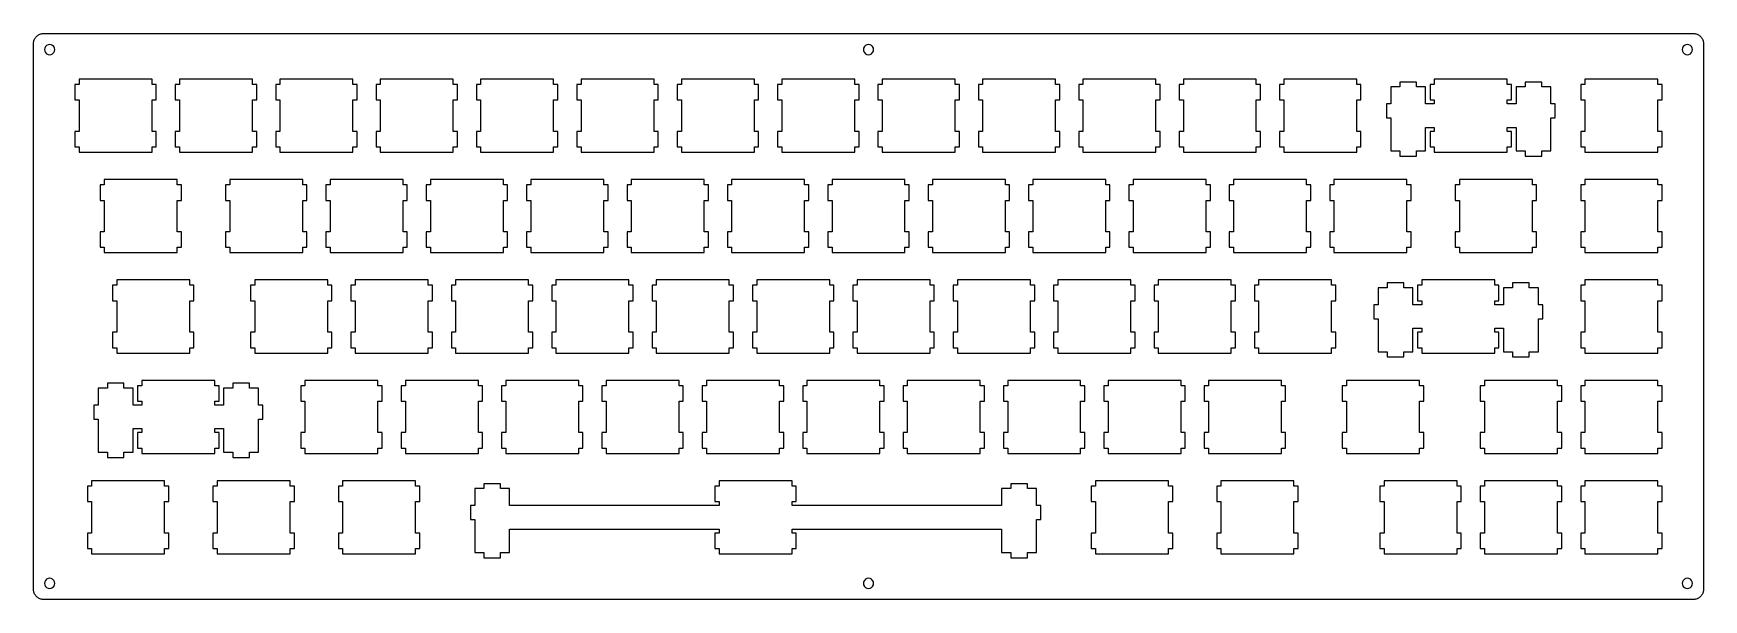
# Model space of a CAD drawing. Extents: x 0 to 317, y 0 to 108.
import ezdxf

# ---------------------------------------------------------------- set-up
doc = ezdxf.new("R2010")
doc.units = 0
doc.layers.get('0').update_dxf_attribs({"linetype": 'CONTINUOUS'})

msp = doc.modelspace()

# ---------------------------------------------------------------- linework, layer by layer
at = {"color": 0}
for p, q in [((0.09508, 105.501), (0.10197, 105.658)), ((0.09508, 2.10013), (0.09508, 105.501)), ((0.10197, 105.658), (0.11989, 105.815)), ((0.11989, 105.815), (0.15021, 105.968)), ((0.15021, 105.968), (0.19293, 106.121)), ((0.19293, 106.121), (0.24805, 106.267)), ((0.24805, 106.267), (0.31282, 106.409)), ((0.31282, 106.409), (0.38999, 106.547)), ((0.38999, 106.547), (0.4768, 106.678)), ((0.4768, 106.678), (0.57464, 106.801)), ((0.57464, 106.801), (0.68075, 106.916)), ((0.68075, 106.916), (0.79651, 107.023)), ((0.79651, 107.023), (0.91915, 107.12)), ((0.91915, 107.12), (1.05006, 107.207)), ((1.05006, 107.207), (1.18787, 107.284)), ((1.18787, 107.284), (1.32981, 107.349)), ((1.32981, 107.349), (1.47588, 107.404)), ((1.47588, 107.404), (1.62884, 107.447)), ((1.62884, 107.447), (1.7818, 107.477)), ((1.7818, 107.477), (1.9389, 107.495)), ((1.9389, 107.495), (2.096, 107.502)), ((2.096, 107.502), (315.047, 107.502)), ((2.24207, 104.728), (2.19384, 104.428)), ((2.38125, 105.001), (2.24207, 104.728)), ((2.59623, 105.216), (2.38125, 105.001)), ((2.86907, 105.355), (2.59623, 105.216)), ((3.16949, 105.402), (2.86907, 105.355)), ((3.47128, 105.355), (3.16949, 105.402)), ((3.74414, 105.216), (3.47128, 105.355)), ((3.95912, 105.001), (3.74414, 105.216)), ((4.09691, 104.728), (3.95912, 105.001)), ((4.14514, 104.428), (4.09691, 104.728)), ((157.643, 104.728), (157.595, 104.428)), ((157.781, 105.001), (157.643, 104.728)), ((157.998, 105.216), (157.781, 105.001)), ((158.269, 105.355), (157.998, 105.216)), ((158.571, 105.402), (158.269, 105.355)), ((158.871, 105.355), (158.571, 105.402)), ((159.144, 105.216), (158.871, 105.355)), ((159.359, 105.001), (159.144, 105.216)), ((159.497, 104.728), (159.359, 105.001)), ((159.545, 104.428), (159.497, 104.728)), ((313.043, 104.728), (312.996, 104.428)), ((313.183, 105.001), (313.043, 104.728)), ((313.398, 105.216), (313.183, 105.001)), ((313.669, 105.355), (313.398, 105.216)), ((313.971, 105.402), (313.669, 105.355)), ((314.273, 105.355), (313.971, 105.402)), ((314.544, 105.216), (314.273, 105.355)), ((314.759, 105.001), (314.544, 105.216)), ((314.898, 104.728), (314.759, 105.001)), ((314.947, 104.428), (314.898, 104.728)), ((315.047, 107.502), (315.203, 107.495)), ((315.203, 107.495), (315.359, 107.477)), ((315.359, 107.477), (315.513, 107.447)), ((315.513, 107.447), (315.664, 107.404)), ((315.664, 107.404), (315.812, 107.349)), ((315.812, 107.349), (315.954, 107.284)), ((315.954, 107.284), (316.09, 107.207)), ((316.09, 107.207), (316.221, 107.12)), ((316.221, 107.12), (316.344, 107.023)), ((316.344, 107.023), (316.461, 106.916)), ((316.461, 106.916), (316.567, 106.801)), ((316.567, 106.801), (316.665, 106.678)), ((316.665, 106.678), (316.752, 106.547)), ((316.752, 106.547), (316.829, 106.409)), ((316.829, 106.409), (316.894, 106.267)), ((316.894, 106.267), (316.949, 106.121)), ((316.949, 106.121), (316.99, 105.968)), ((316.99, 105.968), (317.022, 105.815)), ((317.022, 105.815), (317.04, 105.658)), ((317.04, 105.658), (317.047, 105.501)), ((317.047, 105.501), (317.047, 2.10013)), ((2.19384, 104.428), (2.24207, 104.126)), ((2.24207, 104.126), (2.38125, 103.853)), ((2.38125, 103.853), (2.59623, 103.638)), ((2.59623, 103.638), (2.86907, 103.5)), ((2.86907, 103.5), (3.16949, 103.452)), ((3.16949, 103.452), (3.47128, 103.5)), ((3.47128, 103.5), (3.74414, 103.638)), ((3.74414, 103.638), (3.95912, 103.853)), ((3.95912, 103.853), (4.09691, 104.126)), ((4.09691, 104.126), (4.14514, 104.428)), ((157.595, 104.428), (157.643, 104.126)), ((157.643, 104.126), (157.781, 103.853)), ((157.781, 103.853), (157.998, 103.638)), ((157.998, 103.638), (158.269, 103.5)), ((158.269, 103.5), (158.571, 103.452)), ((158.571, 103.452), (158.871, 103.5)), ((158.871, 103.5), (159.144, 103.638)), ((159.144, 103.638), (159.359, 103.853)), ((159.359, 103.853), (159.497, 104.126)), ((159.497, 104.126), (159.545, 104.428)), ((312.996, 104.428), (313.043, 104.126)), ((313.043, 104.126), (313.183, 103.853)), ((313.183, 103.853), (313.398, 103.638)), ((313.398, 103.638), (313.669, 103.5)), ((313.669, 103.5), (313.971, 103.452)), ((313.971, 103.452), (314.273, 103.5)), ((314.273, 103.5), (314.544, 103.638)), ((314.544, 103.638), (314.759, 103.853)), ((314.759, 103.853), (314.898, 104.126)), ((314.898, 104.126), (314.947, 104.428)), ((8.76984, 98.8275), (8.76984, 97.827)), ((22.6205, 98.8275), (8.76984, 98.8275)), ((22.6205, 97.827), (22.6205, 98.8275)), ((27.8198, 98.8275), (27.8198, 97.827)), ((41.6705, 98.8275), (27.8198, 98.8275)), ((41.6705, 97.827), (41.6705, 98.8275)), ((46.8697, 98.8275), (46.8697, 97.827)), ((60.7205, 98.8275), (46.8697, 98.8275)), ((60.7205, 97.827), (60.7205, 98.8275)), ((65.9197, 98.8275), (65.9197, 97.827)), ((79.7705, 98.8275), (65.9197, 98.8275)), ((79.7705, 97.827), (79.7705, 98.8275)), ((84.9697, 98.8275), (84.9697, 97.827)), ((98.8205, 98.8275), (84.9697, 98.8275)), ((98.8205, 97.827), (98.8205, 98.8275)), ((104.02, 98.8275), (104.02, 97.827)), ((117.869, 98.8275), (104.02, 98.8275)), ((117.869, 97.827), (117.869, 98.8275)), ((123.07, 98.8275), (123.07, 97.827)), ((136.92, 98.8275), (123.07, 98.8275)), ((136.92, 97.827), (136.92, 98.8275)), ((142.12, 98.8275), (142.12, 97.827)), ((155.97, 98.8275), (142.12, 98.8275)), ((155.97, 97.827), (155.97, 98.8275)), ((161.17, 98.8275), (161.17, 97.827)), ((175.02, 98.8275), (161.17, 98.8275)), ((175.02, 97.827), (175.02, 98.8275)), ((180.22, 98.8275), (180.22, 97.827)), ((194.07, 98.8275), (180.22, 98.8275)), ((194.07, 97.827), (194.07, 98.8275)), ((199.27, 98.8275), (199.27, 97.827)), ((213.12, 98.8275), (199.27, 98.8275)), ((213.12, 97.827), (213.12, 98.8275)), ((218.32, 98.8275), (218.32, 97.827)), ((232.17, 98.8275), (218.32, 98.8275)), ((232.17, 97.827), (232.17, 98.8275)), ((237.37, 98.8275), (237.37, 97.827)), ((251.22, 98.8275), (237.37, 98.8275)), ((251.22, 97.827), (251.22, 98.8275)), ((262.545, 98.2761), (259.395, 98.2761)), ((259.395, 98.2761), (259.395, 97.3571)), ((262.545, 97.3571), (262.545, 98.2761)), ((265.945, 98.8275), (265.945, 97.827)), ((279.795, 98.8275), (265.945, 98.8275)), ((279.795, 97.827), (279.795, 98.8275)), ((286.345, 98.2761), (283.195, 98.2761)), ((283.195, 98.2761), (283.195, 97.3571)), ((286.345, 97.3571), (286.345, 98.2761)), ((294.52, 98.8275), (294.52, 97.827)), ((308.37, 98.8275), (294.52, 98.8275)), ((308.37, 97.827), (308.37, 98.8275)), ((8.76984, 97.827), (7.97059, 97.827)), ((7.97059, 97.827), (7.97059, 94.8764)), ((23.4211, 97.827), (22.6205, 97.827)), ((23.4211, 94.8764), (23.4211, 97.827)), ((27.8198, 97.827), (27.0206, 97.827)), ((27.0206, 97.827), (27.0206, 94.8764)), ((42.4713, 97.827), (41.6705, 97.827)), ((42.4713, 94.8764), (42.4713, 97.827)), ((46.8697, 97.827), (46.0707, 97.827)), ((46.0707, 97.827), (46.0707, 94.8764)), ((61.5213, 97.827), (60.7205, 97.827)), ((61.5213, 94.8764), (61.5213, 97.827)), ((65.9197, 97.827), (65.1207, 97.827)), ((65.1207, 97.827), (65.1207, 94.8764)), ((80.5713, 97.827), (79.7705, 97.827)), ((80.5713, 94.8764), (80.5713, 97.827)), ((84.9697, 97.827), (84.1707, 97.827)), ((84.1707, 97.827), (84.1707, 94.8764)), ((99.6199, 97.827), (98.8205, 97.827)), ((99.6199, 94.8764), (99.6199, 97.827)), ((104.02, 97.827), (103.221, 97.827)), ((103.221, 97.827), (103.221, 94.8764)), ((118.67, 97.827), (117.869, 97.827)), ((118.67, 94.8764), (118.67, 97.827)), ((123.07, 97.827), (122.271, 97.827)), ((122.271, 97.827), (122.271, 94.8764)), ((137.721, 97.827), (136.92, 97.827)), ((137.721, 94.8764), (137.721, 97.827)), ((142.12, 97.827), (141.321, 97.827)), ((141.321, 97.827), (141.321, 94.8764)), ((156.771, 97.827), (155.97, 97.827)), ((156.771, 94.8764), (156.771, 97.827)), ((161.17, 97.827), (160.371, 97.827)), ((160.371, 97.827), (160.371, 94.8764)), ((175.821, 97.827), (175.02, 97.827)), ((175.821, 94.8764), (175.821, 97.827)), ((180.22, 97.827), (179.421, 97.827)), ((179.421, 97.827), (179.421, 94.8764)), ((194.871, 97.827), (194.07, 97.827)), ((194.871, 94.8764), (194.871, 97.827)), ((199.27, 97.827), (198.471, 97.827)), ((198.471, 97.827), (198.471, 94.8764)), ((213.921, 97.827), (213.12, 97.827)), ((213.921, 94.8764), (213.921, 97.827)), ((218.32, 97.827), (217.521, 97.827)), ((217.521, 97.827), (217.521, 94.8764)), ((232.971, 97.827), (232.17, 97.827)), ((232.971, 94.8764), (232.971, 97.827)), ((237.37, 97.827), (236.571, 97.827)), ((236.571, 97.827), (236.571, 94.8764)), ((252.021, 97.827), (251.22, 97.827)), ((252.021, 94.8764), (252.021, 97.827)), ((259.395, 97.3571), (257.671, 97.3571)), ((257.671, 97.3571), (257.671, 94.1268)), ((264.27, 97.3571), (262.545, 97.3571)), ((264.27, 94.1268), (264.27, 97.3571)), ((265.945, 97.827), (265.146, 97.827)), ((265.146, 97.827), (265.146, 94.8764)), ((280.596, 97.827), (279.795, 97.827)), ((280.596, 94.8764), (280.596, 97.827)), ((283.195, 97.3571), (281.47, 97.3571)), ((281.47, 97.3571), (281.47, 94.1268)), ((288.071, 97.3571), (286.345, 97.3571)), ((288.071, 94.1268), (288.071, 97.3571)), ((294.52, 97.827), (293.719, 97.827)), ((293.719, 97.827), (293.719, 94.8764)), ((309.171, 97.827), (308.37, 97.827)), ((309.171, 94.8764), (309.171, 97.827)), ((7.97059, 94.8764), (8.76984, 94.8764)), ((8.76984, 94.8764), (8.76984, 88.9261)), ((22.6205, 88.9261), (22.6205, 94.8764)), ((22.6205, 94.8764), (23.4211, 94.8764)), ((27.0206, 94.8764), (27.8198, 94.8764)), ((27.8198, 94.8764), (27.8198, 88.9261)), ((41.6705, 88.9261), (41.6705, 94.8764)), ((41.6705, 94.8764), (42.4713, 94.8764)), ((46.0707, 94.8764), (46.8697, 94.8764)), ((46.8697, 94.8764), (46.8697, 88.9261)), ((60.7205, 88.9261), (60.7205, 94.8764)), ((60.7205, 94.8764), (61.5213, 94.8764)), ((65.1207, 94.8764), (65.9197, 94.8764)), ((65.9197, 94.8764), (65.9197, 88.9261)), ((79.7705, 88.9261), (79.7705, 94.8764)), ((79.7705, 94.8764), (80.5713, 94.8764)), ((84.1707, 94.8764), (84.9697, 94.8764)), ((84.9697, 94.8764), (84.9697, 88.9261)), ((98.8205, 88.9261), (98.8205, 94.8764)), ((98.8205, 94.8764), (99.6199, 94.8764)), ((103.221, 94.8764), (104.02, 94.8764)), ((104.02, 94.8764), (104.02, 88.9261)), ((117.869, 88.9261), (117.869, 94.8764)), ((117.869, 94.8764), (118.67, 94.8764)), ((122.271, 94.8764), (123.07, 94.8764)), ((123.07, 94.8764), (123.07, 88.9261)), ((136.92, 88.9261), (136.92, 94.8764)), ((136.92, 94.8764), (137.721, 94.8764)), ((141.321, 94.8764), (142.12, 94.8764)), ((142.12, 94.8764), (142.12, 88.9261)), ((155.97, 88.9261), (155.97, 94.8764)), ((155.97, 94.8764), (156.771, 94.8764)), ((160.371, 94.8764), (161.17, 94.8764)), ((161.17, 94.8764), (161.17, 88.9261)), ((175.02, 88.9261), (175.02, 94.8764)), ((175.02, 94.8764), (175.821, 94.8764)), ((179.421, 94.8764), (180.22, 94.8764)), ((180.22, 94.8764), (180.22, 88.9261)), ((194.07, 88.9261), (194.07, 94.8764)), ((194.07, 94.8764), (194.871, 94.8764)), ((198.471, 94.8764), (199.27, 94.8764)), ((199.27, 94.8764), (199.27, 88.9261)), ((213.12, 88.9261), (213.12, 94.8764)), ((213.12, 94.8764), (213.921, 94.8764)), ((217.521, 94.8764), (218.32, 94.8764)), ((218.32, 94.8764), (218.32, 88.9261)), ((232.17, 88.9261), (232.17, 94.8764)), ((232.17, 94.8764), (232.971, 94.8764)), ((236.571, 94.8764), (237.37, 94.8764)), ((237.37, 94.8764), (237.37, 88.9261)), ((251.22, 88.9261), (251.22, 94.8764)), ((251.22, 94.8764), (252.021, 94.8764)), ((257.671, 94.1268), (256.845, 94.1268)), ((256.845, 94.1268), (256.845, 91.477)), ((265.945, 94.1268), (264.27, 94.1268)), ((265.146, 94.8764), (265.945, 94.8764)), ((265.945, 94.8764), (265.945, 94.1268)), ((279.795, 94.1268), (279.795, 94.8764)), ((279.795, 94.8764), (280.596, 94.8764)), ((281.47, 94.1268), (279.795, 94.1268)), ((288.896, 94.1268), (288.071, 94.1268)), ((288.896, 91.477), (288.896, 94.1268)), ((293.719, 94.8764), (294.52, 94.8764)), ((294.52, 94.8764), (294.52, 88.9261)), ((308.37, 88.9261), (308.37, 94.8764)), ((308.37, 94.8764), (309.171, 94.8764)), ((8.76984, 88.9261), (7.97059, 88.9261)), ((7.97059, 88.9261), (7.97059, 85.9772)), ((23.4211, 88.9261), (22.6205, 88.9261)), ((23.4211, 85.9772), (23.4211, 88.9261)), ((27.8198, 88.9261), (27.0206, 88.9261)), ((27.0206, 88.9261), (27.0206, 85.9772)), ((42.4713, 88.9261), (41.6705, 88.9261)), ((42.4713, 85.9772), (42.4713, 88.9261)), ((46.8697, 88.9261), (46.0707, 88.9261)), ((46.0707, 88.9261), (46.0707, 85.9772)), ((61.5213, 88.9261), (60.7205, 88.9261)), ((61.5213, 85.9772), (61.5213, 88.9261)), ((65.9197, 88.9261), (65.1207, 88.9261)), ((65.1207, 88.9261), (65.1207, 85.9772)), ((80.5713, 88.9261), (79.7705, 88.9261)), ((80.5713, 85.9772), (80.5713, 88.9261)), ((84.9697, 88.9261), (84.1707, 88.9261)), ((84.1707, 88.9261), (84.1707, 85.9772)), ((99.6199, 88.9261), (98.8205, 88.9261)), ((99.6199, 85.9772), (99.6199, 88.9261)), ((104.02, 88.9261), (103.221, 88.9261)), ((103.221, 88.9261), (103.221, 85.9772)), ((118.67, 88.9261), (117.869, 88.9261)), ((118.67, 85.9772), (118.67, 88.9261)), ((123.07, 88.9261), (122.271, 88.9261)), ((122.271, 88.9261), (122.271, 85.9772)), ((137.721, 88.9261), (136.92, 88.9261)), ((137.721, 85.9772), (137.721, 88.9261)), ((142.12, 88.9261), (141.321, 88.9261)), ((141.321, 88.9261), (141.321, 85.9772)), ((156.771, 88.9261), (155.97, 88.9261)), ((156.771, 85.9772), (156.771, 88.9261)), ((161.17, 88.9261), (160.371, 88.9261)), ((160.371, 88.9261), (160.371, 85.9772)), ((175.821, 88.9261), (175.02, 88.9261)), ((175.821, 85.9772), (175.821, 88.9261)), ((180.22, 88.9261), (179.421, 88.9261)), ((179.421, 88.9261), (179.421, 85.9772)), ((194.871, 88.9261), (194.07, 88.9261)), ((194.871, 85.9772), (194.871, 88.9261)), ((199.27, 88.9261), (198.471, 88.9261)), ((198.471, 88.9261), (198.471, 85.9772)), ((213.921, 88.9261), (213.12, 88.9261)), ((213.921, 85.9772), (213.921, 88.9261)), ((218.32, 88.9261), (217.521, 88.9261)), ((217.521, 88.9261), (217.521, 85.9772)), ((232.971, 88.9261), (232.17, 88.9261)), ((232.971, 85.9772), (232.971, 88.9261)), ((237.37, 88.9261), (236.571, 88.9261)), ((236.571, 88.9261), (236.571, 85.9772)), ((252.021, 88.9261), (251.22, 88.9261)), ((252.021, 85.9772), (252.021, 88.9261)), ((256.845, 91.477), (257.671, 91.477)), ((257.671, 91.477), (257.671, 85.2068)), ((264.27, 85.2068), (264.27, 89.6772)), ((264.27, 89.6772), (265.945, 89.6772)), ((265.945, 88.9261), (265.146, 88.9261)), ((265.146, 88.9261), (265.146, 85.9772)), ((265.945, 89.6772), (265.945, 88.9261)), ((279.795, 88.9261), (279.795, 89.6772)), ((279.795, 89.6772), (281.47, 89.6772)), ((280.596, 88.9261), (279.795, 88.9261)), ((280.596, 85.9772), (280.596, 88.9261)), ((281.47, 89.6772), (281.47, 85.2068)), ((288.071, 85.2068), (288.071, 91.477)), ((288.071, 91.477), (288.896, 91.477)), ((294.52, 88.9261), (293.719, 88.9261)), ((293.719, 88.9261), (293.719, 85.9772)), ((309.171, 88.9261), (308.37, 88.9261)), ((309.171, 85.9772), (309.171, 88.9261)), ((7.97059, 85.9772), (8.76984, 85.9772)), ((8.76984, 85.9772), (8.76984, 84.9768)), ((22.6205, 84.9768), (22.6205, 85.9772)), ((22.6205, 85.9772), (23.4211, 85.9772)), ((27.0206, 85.9772), (27.8198, 85.9772)), ((27.8198, 85.9772), (27.8198, 84.9768)), ((41.6705, 84.9768), (41.6705, 85.9772)), ((41.6705, 85.9772), (42.4713, 85.9772)), ((46.0707, 85.9772), (46.8697, 85.9772)), ((46.8697, 85.9772), (46.8697, 84.9768)), ((60.7205, 84.9768), (60.7205, 85.9772)), ((60.7205, 85.9772), (61.5213, 85.9772)), ((65.1207, 85.9772), (65.9197, 85.9772)), ((65.9197, 85.9772), (65.9197, 84.9768)), ((79.7705, 84.9768), (79.7705, 85.9772)), ((79.7705, 85.9772), (80.5713, 85.9772)), ((84.1707, 85.9772), (84.9697, 85.9772)), ((84.9697, 85.9772), (84.9697, 84.9768)), ((98.8205, 84.9768), (98.8205, 85.9772)), ((98.8205, 85.9772), (99.6199, 85.9772)), ((103.221, 85.9772), (104.02, 85.9772)), ((104.02, 85.9772), (104.02, 84.9768)), ((117.869, 84.9768), (117.869, 85.9772)), ((117.869, 85.9772), (118.67, 85.9772)), ((122.271, 85.9772), (123.07, 85.9772)), ((123.07, 85.9772), (123.07, 84.9768)), ((136.92, 84.9768), (136.92, 85.9772)), ((136.92, 85.9772), (137.721, 85.9772)), ((141.321, 85.9772), (142.12, 85.9772)), ((142.12, 85.9772), (142.12, 84.9768)), ((155.97, 84.9768), (155.97, 85.9772)), ((155.97, 85.9772), (156.771, 85.9772)), ((160.371, 85.9772), (161.17, 85.9772)), ((161.17, 85.9772), (161.17, 84.9768)), ((175.02, 84.9768), (175.02, 85.9772)), ((175.02, 85.9772), (175.821, 85.9772)), ((179.421, 85.9772), (180.22, 85.9772)), ((180.22, 85.9772), (180.22, 84.9768)), ((194.07, 84.9768), (194.07, 85.9772)), ((194.07, 85.9772), (194.871, 85.9772)), ((198.471, 85.9772), (199.27, 85.9772)), ((199.27, 85.9772), (199.27, 84.9768)), ((213.12, 84.9768), (213.12, 85.9772)), ((213.12, 85.9772), (213.921, 85.9772)), ((217.521, 85.9772), (218.32, 85.9772)), ((218.32, 85.9772), (218.32, 84.9768)), ((232.17, 84.9768), (232.17, 85.9772)), ((232.17, 85.9772), (232.971, 85.9772)), ((236.571, 85.9772), (237.37, 85.9772)), ((237.37, 85.9772), (237.37, 84.9768)), ((251.22, 84.9768), (251.22, 85.9772)), ((251.22, 85.9772), (252.021, 85.9772)), ((265.146, 85.9772), (265.945, 85.9772)), ((265.945, 85.9772), (265.945, 84.9768)), ((279.795, 84.9768), (279.795, 85.9772)), ((279.795, 85.9772), (280.596, 85.9772)), ((293.719, 85.9772), (294.52, 85.9772)), ((294.52, 85.9772), (294.52, 84.9768)), ((308.37, 84.9768), (308.37, 85.9772)), ((308.37, 85.9772), (309.171, 85.9772)), ((8.76984, 84.9768), (22.6205, 84.9768)), ((27.8198, 84.9768), (41.6705, 84.9768)), ((46.8697, 84.9768), (60.7205, 84.9768)), ((65.9197, 84.9768), (79.7705, 84.9768)), ((84.9697, 84.9768), (98.8205, 84.9768)), ((104.02, 84.9768), (117.869, 84.9768)), ((123.07, 84.9768), (136.92, 84.9768)), ((142.12, 84.9768), (155.97, 84.9768)), ((161.17, 84.9768), (175.02, 84.9768)), ((180.22, 84.9768), (194.07, 84.9768)), ((199.27, 84.9768), (213.12, 84.9768)), ((218.32, 84.9768), (232.17, 84.9768)), ((237.37, 84.9768), (251.22, 84.9768)), ((257.671, 85.2068), (259.395, 85.2068)), ((259.395, 85.2068), (259.395, 84.2271)), ((259.395, 84.2271), (262.545, 84.2271)), ((262.545, 84.2271), (262.545, 85.2068)), ((262.545, 85.2068), (264.27, 85.2068)), ((265.945, 84.9768), (279.795, 84.9768)), ((281.47, 85.2068), (283.195, 85.2068)), ((283.195, 85.2068), (283.195, 84.2271)), ((283.195, 84.2271), (286.345, 84.2271)), ((286.345, 84.2271), (286.345, 85.2068)), ((286.345, 85.2068), (288.071, 85.2068)), ((294.52, 84.9768), (308.37, 84.9768)), ((13.5323, 79.7775), (13.5323, 78.777)), ((27.383, 79.7775), (13.5323, 79.7775)), ((27.383, 78.777), (27.383, 79.7775)), ((37.3447, 79.7775), (37.3447, 78.777)), ((51.1941, 79.7775), (37.3447, 79.7775)), ((51.1941, 78.777), (51.1941, 79.7775)), ((56.3947, 79.7775), (56.3947, 78.777)), ((70.2441, 79.7775), (56.3947, 79.7775)), ((70.2441, 78.777), (70.2441, 79.7775)), ((75.4447, 79.7775), (75.4447, 78.777)), ((89.2941, 79.7775), (75.4447, 79.7775)), ((89.2941, 78.777), (89.2941, 79.7775)), ((94.4947, 79.7775), (94.4947, 78.777)), ((108.344, 79.7775), (94.4947, 79.7775)), ((108.344, 78.777), (108.344, 79.7775)), ((113.545, 79.7775), (113.545, 78.777)), ((127.394, 79.7775), (113.545, 79.7775)), ((127.394, 78.777), (127.394, 79.7775)), ((132.595, 79.7775), (132.595, 78.777)), ((146.445, 79.7775), (132.595, 79.7775)), ((146.445, 78.777), (146.445, 79.7775)), ((151.645, 79.7775), (151.645, 78.777)), ((165.495, 79.7775), (151.645, 79.7775)), ((165.495, 78.777), (165.495, 79.7775)), ((170.695, 79.7775), (170.695, 78.777)), ((184.545, 79.7775), (170.695, 79.7775)), ((184.545, 78.777), (184.545, 79.7775)), ((189.745, 79.7775), (189.745, 78.777)), ((203.595, 79.7775), (189.745, 79.7775)), ((203.595, 78.777), (203.595, 79.7775)), ((208.795, 79.7775), (208.795, 78.777)), ((222.645, 79.7775), (208.795, 79.7775)), ((222.645, 78.777), (222.645, 79.7775)), ((227.845, 79.7775), (227.845, 78.777)), ((241.695, 79.7775), (227.845, 79.7775)), ((241.695, 78.777), (241.695, 79.7775)), ((246.895, 79.7775), (246.895, 78.777)), ((260.745, 79.7775), (246.895, 79.7775)), ((260.745, 78.777), (260.745, 79.7775)), ((270.707, 79.7775), (270.707, 78.777)), ((284.558, 79.7775), (270.707, 79.7775)), ((284.558, 78.777), (284.558, 79.7775)), ((294.52, 79.7775), (294.52, 78.777)), ((308.37, 79.7775), (294.52, 79.7775)), ((308.37, 78.777), (308.37, 79.7775)), ((13.5323, 78.777), (12.7331, 78.777)), ((12.7331, 78.777), (12.7331, 75.8264)), ((28.1823, 78.777), (27.383, 78.777)), ((28.1823, 75.8264), (28.1823, 78.777)), ((37.3447, 78.777), (36.5442, 78.777)), ((36.5442, 78.777), (36.5442, 75.8264)), ((51.9963, 78.777), (51.1941, 78.777)), ((51.9963, 75.8264), (51.9963, 78.777)), ((56.3947, 78.777), (55.5942, 78.777)), ((55.5942, 78.777), (55.5942, 75.8264)), ((71.0449, 78.777), (70.2441, 78.777)), ((71.0449, 75.8264), (71.0449, 78.777)), ((75.4447, 78.777), (74.6457, 78.777)), ((74.6457, 78.777), (74.6457, 75.8264)), ((90.0949, 78.777), (89.2941, 78.777)), ((90.0949, 75.8264), (90.0949, 78.777)), ((94.4947, 78.777), (93.6957, 78.777)), ((93.6957, 78.777), (93.6957, 75.8264)), ((109.145, 78.777), (108.344, 78.777)), ((109.145, 75.8264), (109.145, 78.777)), ((113.545, 78.777), (112.744, 78.777)), ((112.744, 78.777), (112.744, 75.8264)), ((128.196, 78.777), (127.394, 78.777)), ((128.196, 75.8264), (128.196, 78.777)), ((132.595, 78.777), (131.796, 78.777)), ((131.796, 78.777), (131.796, 75.8264)), ((147.245, 78.777), (146.445, 78.777)), ((147.245, 75.8264), (147.245, 78.777)), ((151.645, 78.777), (150.846, 78.777)), ((150.846, 78.777), (150.846, 75.8264)), ((166.296, 78.777), (165.495, 78.777)), ((166.296, 75.8264), (166.296, 78.777)), ((170.695, 78.777), (169.896, 78.777)), ((169.896, 78.777), (169.896, 75.8264)), ((185.346, 78.777), (184.545, 78.777)), ((185.346, 75.8264), (185.346, 78.777)), ((189.745, 78.777), (188.946, 78.777)), ((188.946, 78.777), (188.946, 75.8264)), ((204.396, 78.777), (203.595, 78.777)), ((204.396, 75.8264), (204.396, 78.777)), ((208.795, 78.777), (207.996, 78.777)), ((207.996, 78.777), (207.996, 75.8264)), ((223.446, 78.777), (222.645, 78.777)), ((223.446, 75.8264), (223.446, 78.777)), ((227.845, 78.777), (227.046, 78.777)), ((227.046, 78.777), (227.046, 75.8264)), ((242.496, 78.777), (241.695, 78.777)), ((242.496, 75.8264), (242.496, 78.777)), ((246.895, 78.777), (246.096, 78.777)), ((246.096, 78.777), (246.096, 75.8264)), ((261.546, 78.777), (260.745, 78.777)), ((261.546, 75.8264), (261.546, 78.777)), ((270.707, 78.777), (269.908, 78.777)), ((269.908, 78.777), (269.908, 75.8264)), ((285.357, 78.777), (284.558, 78.777)), ((285.357, 75.8264), (285.357, 78.777)), ((294.52, 78.777), (293.721, 78.777)), ((293.721, 78.777), (293.721, 75.8264)), ((309.171, 78.777), (308.37, 78.777)), ((309.171, 75.8264), (309.171, 78.777)), ((12.7331, 75.8264), (13.5323, 75.8264)), ((13.5323, 75.8264), (13.5323, 69.8761)), ((27.383, 69.8761), (27.383, 75.8264)), ((27.383, 75.8264), (28.1823, 75.8264)), ((36.5442, 75.8264), (37.3447, 75.8264)), ((37.3447, 75.8264), (37.3447, 69.8761)), ((51.1941, 69.8761), (51.1941, 75.8264)), ((51.1941, 75.8264), (51.9963, 75.8264)), ((55.5942, 75.8264), (56.3947, 75.8264)), ((56.3947, 75.8264), (56.3947, 69.8761)), ((70.2441, 69.8761), (70.2441, 75.8264)), ((70.2441, 75.8264), (71.0449, 75.8264)), ((74.6457, 75.8264), (75.4447, 75.8264)), ((75.4447, 75.8264), (75.4447, 69.8761)), ((89.2941, 69.8761), (89.2941, 75.8264)), ((89.2941, 75.8264), (90.0949, 75.8264)), ((93.6957, 75.8264), (94.4947, 75.8264)), ((94.4947, 75.8264), (94.4947, 69.8761)), ((108.344, 69.8761), (108.344, 75.8264)), ((108.344, 75.8264), (109.145, 75.8264)), ((112.744, 75.8264), (113.545, 75.8264)), ((113.545, 75.8264), (113.545, 69.8761)), ((127.394, 69.8761), (127.394, 75.8264)), ((127.394, 75.8264), (128.196, 75.8264)), ((131.796, 75.8264), (132.595, 75.8264)), ((132.595, 75.8264), (132.595, 69.8761)), ((146.445, 69.8761), (146.445, 75.8264)), ((146.445, 75.8264), (147.245, 75.8264)), ((150.846, 75.8264), (151.645, 75.8264)), ((151.645, 75.8264), (151.645, 69.8761)), ((165.495, 69.8761), (165.495, 75.8264)), ((165.495, 75.8264), (166.296, 75.8264)), ((169.896, 75.8264), (170.695, 75.8264)), ((170.695, 75.8264), (170.695, 69.8761)), ((184.545, 69.8761), (184.545, 75.8264)), ((184.545, 75.8264), (185.346, 75.8264)), ((188.946, 75.8264), (189.745, 75.8264)), ((189.745, 75.8264), (189.745, 69.8761)), ((203.595, 69.8761), (203.595, 75.8264)), ((203.595, 75.8264), (204.396, 75.8264)), ((207.996, 75.8264), (208.795, 75.8264)), ((208.795, 75.8264), (208.795, 69.8761)), ((222.645, 69.8761), (222.645, 75.8264)), ((222.645, 75.8264), (223.446, 75.8264)), ((227.046, 75.8264), (227.845, 75.8264)), ((227.845, 75.8264), (227.845, 69.8761)), ((241.695, 69.8761), (241.695, 75.8264)), ((241.695, 75.8264), (242.496, 75.8264)), ((246.096, 75.8264), (246.895, 75.8264)), ((246.895, 75.8264), (246.895, 69.8761)), ((260.745, 69.8761), (260.745, 75.8264)), ((260.745, 75.8264), (261.546, 75.8264)), ((269.908, 75.8264), (270.707, 75.8264)), ((270.707, 75.8264), (270.707, 69.8761)), ((284.558, 69.8761), (284.558, 75.8264)), ((284.558, 75.8264), (285.357, 75.8264)), ((293.721, 75.8264), (294.52, 75.8264)), ((294.52, 75.8264), (294.52, 69.8761)), ((308.37, 69.8761), (308.37, 75.8264)), ((308.37, 75.8264), (309.171, 75.8264)), ((13.5323, 69.8761), (12.7331, 69.8761)), ((12.7331, 69.8761), (12.7331, 66.9272)), ((28.1823, 69.8761), (27.383, 69.8761)), ((28.1823, 66.9272), (28.1823, 69.8761)), ((37.3447, 69.8761), (36.5442, 69.8761)), ((36.5442, 69.8761), (36.5442, 66.9272)), ((51.9963, 69.8761), (51.1941, 69.8761)), ((51.9963, 66.9272), (51.9963, 69.8761)), ((56.3947, 69.8761), (55.5942, 69.8761)), ((55.5942, 69.8761), (55.5942, 66.9272)), ((71.0449, 69.8761), (70.2441, 69.8761)), ((71.0449, 66.9272), (71.0449, 69.8761)), ((75.4447, 69.8761), (74.6457, 69.8761)), ((74.6457, 69.8761), (74.6457, 66.9272)), ((90.0949, 69.8761), (89.2941, 69.8761)), ((90.0949, 66.9272), (90.0949, 69.8761)), ((94.4947, 69.8761), (93.6957, 69.8761)), ((93.6957, 69.8761), (93.6957, 66.9272)), ((109.145, 69.8761), (108.344, 69.8761)), ((109.145, 66.9272), (109.145, 69.8761)), ((113.545, 69.8761), (112.744, 69.8761)), ((112.744, 69.8761), (112.744, 66.9272)), ((128.196, 69.8761), (127.394, 69.8761)), ((128.196, 66.9272), (128.196, 69.8761)), ((132.595, 69.8761), (131.796, 69.8761)), ((131.796, 69.8761), (131.796, 66.9272)), ((147.245, 69.8761), (146.445, 69.8761)), ((147.245, 66.9272), (147.245, 69.8761)), ((151.645, 69.8761), (150.846, 69.8761)), ((150.846, 69.8761), (150.846, 66.9272)), ((166.296, 69.8761), (165.495, 69.8761)), ((166.296, 66.9272), (166.296, 69.8761)), ((170.695, 69.8761), (169.896, 69.8761)), ((169.896, 69.8761), (169.896, 66.9272)), ((185.346, 69.8761), (184.545, 69.8761)), ((185.346, 66.9272), (185.346, 69.8761)), ((189.745, 69.8761), (188.946, 69.8761)), ((188.946, 69.8761), (188.946, 66.9272)), ((204.396, 69.8761), (203.595, 69.8761)), ((204.396, 66.9272), (204.396, 69.8761)), ((208.795, 69.8761), (207.996, 69.8761)), ((207.996, 69.8761), (207.996, 66.9272)), ((223.446, 69.8761), (222.645, 69.8761)), ((223.446, 66.9272), (223.446, 69.8761)), ((227.845, 69.8761), (227.046, 69.8761)), ((227.046, 69.8761), (227.046, 66.9272)), ((242.496, 69.8761), (241.695, 69.8761)), ((242.496, 66.9272), (242.496, 69.8761)), ((246.895, 69.8761), (246.096, 69.8761)), ((246.096, 69.8761), (246.096, 66.9272)), ((261.546, 69.8761), (260.745, 69.8761)), ((261.546, 66.9272), (261.546, 69.8761)), ((270.707, 69.8761), (269.908, 69.8761)), ((269.908, 69.8761), (269.908, 66.9272)), ((285.357, 69.8761), (284.558, 69.8761)), ((285.357, 66.9272), (285.357, 69.8761)), ((294.52, 69.8761), (293.721, 69.8761)), ((293.721, 69.8761), (293.721, 66.9272)), ((309.171, 69.8761), (308.37, 69.8761)), ((309.171, 66.9272), (309.171, 69.8761)), ((12.7331, 66.9272), (13.5323, 66.9272)), ((13.5323, 66.9272), (13.5323, 65.9268)), ((27.383, 65.9268), (27.383, 66.9272)), ((27.383, 66.9272), (28.1823, 66.9272)), ((36.5442, 66.9272), (37.3447, 66.9272)), ((37.3447, 66.9272), (37.3447, 65.9268)), ((51.1941, 65.9268), (51.1941, 66.9272)), ((51.1941, 66.9272), (51.9963, 66.9272)), ((55.5942, 66.9272), (56.3947, 66.9272)), ((56.3947, 66.9272), (56.3947, 65.9268)), ((70.2441, 65.9268), (70.2441, 66.9272)), ((70.2441, 66.9272), (71.0449, 66.9272)), ((74.6457, 66.9272), (75.4447, 66.9272)), ((75.4447, 66.9272), (75.4447, 65.9268)), ((89.2941, 65.9268), (89.2941, 66.9272)), ((89.2941, 66.9272), (90.0949, 66.9272)), ((93.6957, 66.9272), (94.4947, 66.9272)), ((94.4947, 66.9272), (94.4947, 65.9268)), ((108.344, 65.9268), (108.344, 66.9272)), ((108.344, 66.9272), (109.145, 66.9272)), ((112.744, 66.9272), (113.545, 66.9272)), ((113.545, 66.9272), (113.545, 65.9268)), ((127.394, 65.9268), (127.394, 66.9272)), ((127.394, 66.9272), (128.196, 66.9272)), ((131.796, 66.9272), (132.595, 66.9272)), ((132.595, 66.9272), (132.595, 65.9268)), ((146.445, 65.9268), (146.445, 66.9272)), ((146.445, 66.9272), (147.245, 66.9272)), ((150.846, 66.9272), (151.645, 66.9272)), ((151.645, 66.9272), (151.645, 65.9268)), ((165.495, 65.9268), (165.495, 66.9272)), ((165.495, 66.9272), (166.296, 66.9272)), ((169.896, 66.9272), (170.695, 66.9272)), ((170.695, 66.9272), (170.695, 65.9268)), ((184.545, 65.9268), (184.545, 66.9272)), ((184.545, 66.9272), (185.346, 66.9272)), ((188.946, 66.9272), (189.745, 66.9272)), ((189.745, 66.9272), (189.745, 65.9268)), ((203.595, 65.9268), (203.595, 66.9272)), ((203.595, 66.9272), (204.396, 66.9272)), ((207.996, 66.9272), (208.795, 66.9272)), ((208.795, 66.9272), (208.795, 65.9268)), ((222.645, 65.9268), (222.645, 66.9272)), ((222.645, 66.9272), (223.446, 66.9272)), ((227.046, 66.9272), (227.845, 66.9272)), ((227.845, 66.9272), (227.845, 65.9268)), ((241.695, 65.9268), (241.695, 66.9272)), ((241.695, 66.9272), (242.496, 66.9272)), ((246.096, 66.9272), (246.895, 66.9272)), ((246.895, 66.9272), (246.895, 65.9268)), ((260.745, 65.9268), (260.745, 66.9272)), ((260.745, 66.9272), (261.546, 66.9272)), ((269.908, 66.9272), (270.707, 66.9272)), ((270.707, 66.9272), (270.707, 65.9268)), ((284.558, 65.9268), (284.558, 66.9272)), ((284.558, 66.9272), (285.357, 66.9272)), ((293.721, 66.9272), (294.52, 66.9272)), ((294.52, 66.9272), (294.52, 65.9268)), ((308.37, 65.9268), (308.37, 66.9272)), ((308.37, 66.9272), (309.171, 66.9272)), ((13.5323, 65.9268), (27.383, 65.9268)), ((37.3447, 65.9268), (51.1941, 65.9268)), ((56.3947, 65.9268), (70.2441, 65.9268)), ((75.4447, 65.9268), (89.2941, 65.9268)), ((94.4947, 65.9268), (108.344, 65.9268)), ((113.545, 65.9268), (127.394, 65.9268)), ((132.595, 65.9268), (146.445, 65.9268)), ((151.645, 65.9268), (165.495, 65.9268)), ((170.695, 65.9268), (184.545, 65.9268)), ((189.745, 65.9268), (203.595, 65.9268)), ((208.795, 65.9268), (222.645, 65.9268)), ((227.845, 65.9268), (241.695, 65.9268)), ((246.895, 65.9268), (260.745, 65.9268)), ((270.707, 65.9268), (284.558, 65.9268)), ((294.52, 65.9268), (308.37, 65.9268)), ((15.9136, 60.7275), (15.9136, 59.727)), ((29.7629, 60.7275), (15.9136, 60.7275)), ((29.7629, 59.727), (29.7629, 60.7275)), ((42.1072, 60.7275), (42.1072, 59.727)), ((55.958, 60.7275), (42.1072, 60.7275)), ((55.958, 59.727), (55.958, 60.7275)), ((61.1572, 60.7275), (61.1572, 59.727)), ((75.008, 60.7275), (61.1572, 60.7275)), ((75.008, 59.727), (75.008, 60.7275)), ((80.2072, 60.7275), (80.2072, 59.727)), ((94.058, 60.7275), (80.2072, 60.7275)), ((94.058, 59.727), (94.058, 60.7275)), ((99.2572, 60.7275), (99.2572, 59.727)), ((113.108, 60.7275), (99.2572, 60.7275)), ((113.108, 59.727), (113.108, 60.7275)), ((118.307, 60.7275), (118.307, 59.727)), ((132.158, 60.7275), (118.307, 60.7275)), ((132.158, 59.727), (132.158, 60.7275)), ((137.357, 60.7275), (137.357, 59.727)), ((151.208, 60.7275), (137.357, 60.7275)), ((151.208, 59.727), (151.208, 60.7275)), ((156.407, 60.7275), (156.407, 59.727)), ((170.258, 60.7275), (156.407, 60.7275)), ((170.258, 59.727), (170.258, 60.7275)), ((175.457, 60.7275), (175.457, 59.727)), ((189.308, 60.7275), (175.457, 60.7275)), ((189.308, 59.727), (189.308, 60.7275)), ((194.507, 60.7275), (194.507, 59.727)), ((208.358, 60.7275), (194.507, 60.7275)), ((208.358, 59.727), (208.358, 60.7275)), ((213.557, 60.7275), (213.557, 59.727)), ((227.408, 60.7275), (213.557, 60.7275)), ((227.408, 59.727), (227.408, 60.7275)), ((232.607, 60.7275), (232.607, 59.727)), ((246.458, 60.7275), (232.607, 60.7275)), ((246.458, 59.727), (246.458, 60.7275)), ((263.563, 60.7275), (263.563, 59.727)), ((277.413, 60.7275), (263.563, 60.7275)), ((277.413, 59.727), (277.413, 60.7275)), ((294.52, 60.7275), (294.52, 59.727)), ((308.37, 60.7275), (294.52, 60.7275)), ((308.37, 59.727), (308.37, 60.7275)), ((15.9136, 59.727), (15.1129, 59.727)), ((15.1129, 59.727), (15.1129, 56.7764)), ((30.5635, 59.727), (29.7629, 59.727)), ((30.5635, 56.7764), (30.5635, 59.727)), ((42.1072, 59.727), (41.3082, 59.727)), ((41.3082, 59.727), (41.3082, 56.7764)), ((56.7574, 59.727), (55.958, 59.727)), ((56.7574, 56.7764), (56.7574, 59.727)), ((61.1572, 59.727), (60.3582, 59.727)), ((60.3582, 59.727), (60.3582, 56.7764)), ((75.8074, 59.727), (75.008, 59.727)), ((75.8074, 56.7764), (75.8074, 59.727)), ((80.2072, 59.727), (79.4082, 59.727)), ((79.4082, 59.727), (79.4082, 56.7764)), ((94.8574, 59.727), (94.058, 59.727)), ((94.8574, 56.7764), (94.8574, 59.727)), ((99.2572, 59.727), (98.4582, 59.727)), ((98.4582, 59.727), (98.4582, 56.7764)), ((113.907, 59.727), (113.108, 59.727)), ((113.907, 56.7764), (113.907, 59.727)), ((118.307, 59.727), (117.508, 59.727)), ((117.508, 59.727), (117.508, 56.7764)), ((132.957, 59.727), (132.158, 59.727)), ((132.957, 56.7764), (132.957, 59.727)), ((137.357, 59.727), (136.558, 59.727)), ((136.558, 59.727), (136.558, 56.7764)), ((152.007, 59.727), (151.208, 59.727)), ((152.007, 56.7764), (152.007, 59.727)), ((156.407, 59.727), (155.608, 59.727)), ((155.608, 59.727), (155.608, 56.7764)), ((171.057, 59.727), (170.258, 59.727)), ((171.057, 56.7764), (171.057, 59.727)), ((175.457, 59.727), (174.658, 59.727)), ((174.658, 59.727), (174.658, 56.7764)), ((190.107, 59.727), (189.308, 59.727)), ((190.107, 56.7764), (190.107, 59.727)), ((194.507, 59.727), (193.708, 59.727)), ((193.708, 59.727), (193.708, 56.7764)), ((209.157, 59.727), (208.358, 59.727)), ((209.157, 56.7764), (209.157, 59.727)), ((213.557, 59.727), (212.758, 59.727)), ((212.758, 59.727), (212.758, 56.7764)), ((228.207, 59.727), (227.408, 59.727)), ((228.207, 56.7764), (228.207, 59.727)), ((232.607, 59.727), (231.808, 59.727)), ((231.808, 59.727), (231.808, 56.7764)), ((247.257, 59.727), (246.458, 59.727)), ((247.257, 56.7764), (247.257, 59.727)), ((257.014, 59.2571), (255.287, 59.2571)), ((255.287, 59.2571), (255.287, 56.0268)), ((260.164, 60.1761), (257.014, 60.1761)), ((257.014, 60.1761), (257.014, 59.2571)), ((260.164, 59.2571), (260.164, 60.1761)), ((261.888, 59.2571), (260.164, 59.2571)), ((261.888, 56.0268), (261.888, 59.2571)), ((263.563, 59.727), (262.763, 59.727)), ((262.763, 59.727), (262.763, 56.7764)), ((278.214, 59.727), (277.413, 59.727)), ((278.214, 56.7764), (278.214, 59.727)), ((280.814, 59.2571), (279.088, 59.2571)), ((279.088, 59.2571), (279.088, 56.0268)), ((283.964, 60.1761), (280.814, 60.1761)), ((280.814, 60.1761), (280.814, 59.2571)), ((283.964, 59.2571), (283.964, 60.1761)), ((285.688, 59.2571), (283.964, 59.2571)), ((285.688, 56.0268), (285.688, 59.2571)), ((294.52, 59.727), (293.721, 59.727)), ((293.721, 59.727), (293.721, 56.7764)), ((309.171, 59.727), (308.37, 59.727)), ((309.171, 56.7764), (309.171, 59.727)), ((15.1129, 56.7764), (15.9136, 56.7764)), ((15.9136, 56.7764), (15.9136, 50.8261)), ((29.7629, 50.8261), (29.7629, 56.7764)), ((29.7629, 56.7764), (30.5635, 56.7764)), ((41.3082, 56.7764), (42.1072, 56.7764)), ((42.1072, 56.7764), (42.1072, 50.8261)), ((55.958, 50.8261), (55.958, 56.7764)), ((55.958, 56.7764), (56.7574, 56.7764)), ((60.3582, 56.7764), (61.1572, 56.7764)), ((61.1572, 56.7764), (61.1572, 50.8261)), ((75.008, 50.8261), (75.008, 56.7764)), ((75.008, 56.7764), (75.8074, 56.7764)), ((79.4082, 56.7764), (80.2072, 56.7764)), ((80.2072, 56.7764), (80.2072, 50.8261)), ((94.058, 50.8261), (94.058, 56.7764)), ((94.058, 56.7764), (94.8574, 56.7764)), ((98.4582, 56.7764), (99.2572, 56.7764)), ((99.2572, 56.7764), (99.2572, 50.8261)), ((113.108, 50.8261), (113.108, 56.7764)), ((113.108, 56.7764), (113.907, 56.7764)), ((117.508, 56.7764), (118.307, 56.7764)), ((118.307, 56.7764), (118.307, 50.8261)), ((132.158, 50.8261), (132.158, 56.7764)), ((132.158, 56.7764), (132.957, 56.7764)), ((136.558, 56.7764), (137.357, 56.7764)), ((137.357, 56.7764), (137.357, 50.8261)), ((151.208, 50.8261), (151.208, 56.7764)), ((151.208, 56.7764), (152.007, 56.7764)), ((155.608, 56.7764), (156.407, 56.7764)), ((156.407, 56.7764), (156.407, 50.8261)), ((170.258, 50.8261), (170.258, 56.7764)), ((170.258, 56.7764), (171.057, 56.7764)), ((174.658, 56.7764), (175.457, 56.7764)), ((175.457, 56.7764), (175.457, 50.8261)), ((189.308, 50.8261), (189.308, 56.7764)), ((189.308, 56.7764), (190.107, 56.7764)), ((193.708, 56.7764), (194.507, 56.7764)), ((194.507, 56.7764), (194.507, 50.8261)), ((208.358, 50.8261), (208.358, 56.7764)), ((208.358, 56.7764), (209.157, 56.7764)), ((212.758, 56.7764), (213.557, 56.7764)), ((213.557, 56.7764), (213.557, 50.8261)), ((227.408, 50.8261), (227.408, 56.7764)), ((227.408, 56.7764), (228.207, 56.7764)), ((231.808, 56.7764), (232.607, 56.7764)), ((232.607, 56.7764), (232.607, 50.8261)), ((246.458, 50.8261), (246.458, 56.7764)), ((246.458, 56.7764), (247.257, 56.7764)), ((255.287, 56.0268), (254.463, 56.0268)), ((254.463, 56.0268), (254.463, 53.377)), ((263.563, 56.0268), (261.888, 56.0268)), ((262.763, 56.7764), (263.563, 56.7764)), ((263.563, 56.7764), (263.563, 56.0268)), ((277.413, 56.0268), (277.413, 56.7764)), ((277.413, 56.7764), (278.214, 56.7764)), ((279.088, 56.0268), (277.413, 56.0268)), ((286.513, 56.0268), (285.688, 56.0268)), ((286.513, 53.377), (286.513, 56.0268)), ((293.721, 56.7764), (294.52, 56.7764)), ((294.52, 56.7764), (294.52, 50.8261)), ((308.37, 50.8261), (308.37, 56.7764)), ((308.37, 56.7764), (309.171, 56.7764)), ((15.9136, 50.8261), (15.1129, 50.8261)), ((15.1129, 50.8261), (15.1129, 47.8772)), ((30.5635, 50.8261), (29.7629, 50.8261)), ((30.5635, 47.8772), (30.5635, 50.8261)), ((42.1072, 50.8261), (41.3082, 50.8261)), ((41.3082, 50.8261), (41.3082, 47.8772)), ((56.7574, 50.8261), (55.958, 50.8261)), ((56.7574, 47.8772), (56.7574, 50.8261)), ((61.1572, 50.8261), (60.3582, 50.8261)), ((60.3582, 50.8261), (60.3582, 47.8772)), ((75.8074, 50.8261), (75.008, 50.8261)), ((75.8074, 47.8772), (75.8074, 50.8261)), ((80.2072, 50.8261), (79.4082, 50.8261)), ((79.4082, 50.8261), (79.4082, 47.8772)), ((94.8574, 50.8261), (94.058, 50.8261)), ((94.8574, 47.8772), (94.8574, 50.8261)), ((99.2572, 50.8261), (98.4582, 50.8261)), ((98.4582, 50.8261), (98.4582, 47.8772)), ((113.907, 50.8261), (113.108, 50.8261)), ((113.907, 47.8772), (113.907, 50.8261)), ((118.307, 50.8261), (117.508, 50.8261)), ((117.508, 50.8261), (117.508, 47.8772)), ((132.957, 50.8261), (132.158, 50.8261)), ((132.957, 47.8772), (132.957, 50.8261)), ((137.357, 50.8261), (136.558, 50.8261)), ((136.558, 50.8261), (136.558, 47.8772)), ((152.007, 50.8261), (151.208, 50.8261)), ((152.007, 47.8772), (152.007, 50.8261)), ((156.407, 50.8261), (155.608, 50.8261)), ((155.608, 50.8261), (155.608, 47.8772)), ((171.057, 50.8261), (170.258, 50.8261)), ((171.057, 47.8772), (171.057, 50.8261)), ((175.457, 50.8261), (174.658, 50.8261)), ((174.658, 50.8261), (174.658, 47.8772)), ((190.107, 50.8261), (189.308, 50.8261)), ((190.107, 47.8772), (190.107, 50.8261)), ((194.507, 50.8261), (193.708, 50.8261)), ((193.708, 50.8261), (193.708, 47.8772)), ((209.157, 50.8261), (208.358, 50.8261)), ((209.157, 47.8772), (209.157, 50.8261)), ((213.557, 50.8261), (212.758, 50.8261)), ((212.758, 50.8261), (212.758, 47.8772)), ((228.207, 50.8261), (227.408, 50.8261)), ((228.207, 47.8772), (228.207, 50.8261)), ((232.607, 50.8261), (231.808, 50.8261)), ((231.808, 50.8261), (231.808, 47.8772)), ((247.257, 50.8261), (246.458, 50.8261)), ((247.257, 47.8772), (247.257, 50.8261)), ((254.463, 53.377), (255.287, 53.377)), ((255.287, 53.377), (255.287, 47.1082)), ((261.888, 47.1082), (261.888, 51.5772)), ((261.888, 51.5772), (263.563, 51.5772)), ((263.563, 50.8261), (262.763, 50.8261)), ((262.763, 50.8261), (262.763, 47.8772)), ((263.563, 51.5772), (263.563, 50.8261)), ((277.413, 50.8261), (277.413, 51.5772)), ((277.413, 51.5772), (279.088, 51.5772)), ((278.214, 50.8261), (277.413, 50.8261)), ((278.214, 47.8772), (278.214, 50.8261)), ((279.088, 51.5772), (279.088, 47.1082)), ((285.688, 47.1082), (285.688, 53.377)), ((285.688, 53.377), (286.513, 53.377)), ((294.52, 50.8261), (293.721, 50.8261)), ((293.721, 50.8261), (293.721, 47.8772)), ((309.171, 50.8261), (308.37, 50.8261)), ((309.171, 47.8772), (309.171, 50.8261)), ((15.1129, 47.8772), (15.9136, 47.8772)), ((15.9136, 47.8772), (15.9136, 46.8768)), ((29.7629, 46.8768), (29.7629, 47.8772)), ((29.7629, 47.8772), (30.5635, 47.8772)), ((41.3082, 47.8772), (42.1072, 47.8772)), ((42.1072, 47.8772), (42.1072, 46.8768)), ((55.958, 46.8768), (55.958, 47.8772)), ((55.958, 47.8772), (56.7574, 47.8772)), ((60.3582, 47.8772), (61.1572, 47.8772)), ((61.1572, 47.8772), (61.1572, 46.8768)), ((75.008, 46.8768), (75.008, 47.8772)), ((75.008, 47.8772), (75.8074, 47.8772)), ((79.4082, 47.8772), (80.2072, 47.8772)), ((80.2072, 47.8772), (80.2072, 46.8768)), ((94.058, 46.8768), (94.058, 47.8772)), ((94.058, 47.8772), (94.8574, 47.8772)), ((98.4582, 47.8772), (99.2572, 47.8772)), ((99.2572, 47.8772), (99.2572, 46.8768)), ((113.108, 46.8768), (113.108, 47.8772)), ((113.108, 47.8772), (113.907, 47.8772)), ((117.508, 47.8772), (118.307, 47.8772)), ((118.307, 47.8772), (118.307, 46.8768)), ((132.158, 46.8768), (132.158, 47.8772)), ((132.158, 47.8772), (132.957, 47.8772)), ((136.558, 47.8772), (137.357, 47.8772)), ((137.357, 47.8772), (137.357, 46.8768)), ((151.208, 46.8768), (151.208, 47.8772)), ((151.208, 47.8772), (152.007, 47.8772)), ((155.608, 47.8772), (156.407, 47.8772)), ((156.407, 47.8772), (156.407, 46.8768)), ((170.258, 46.8768), (170.258, 47.8772)), ((170.258, 47.8772), (171.057, 47.8772)), ((174.658, 47.8772), (175.457, 47.8772)), ((175.457, 47.8772), (175.457, 46.8768)), ((189.308, 46.8768), (189.308, 47.8772)), ((189.308, 47.8772), (190.107, 47.8772)), ((193.708, 47.8772), (194.507, 47.8772)), ((194.507, 47.8772), (194.507, 46.8768)), ((208.358, 46.8768), (208.358, 47.8772)), ((208.358, 47.8772), (209.157, 47.8772)), ((212.758, 47.8772), (213.557, 47.8772)), ((213.557, 47.8772), (213.557, 46.8768)), ((227.408, 46.8768), (227.408, 47.8772)), ((227.408, 47.8772), (228.207, 47.8772)), ((231.808, 47.8772), (232.607, 47.8772)), ((232.607, 47.8772), (232.607, 46.8768)), ((246.458, 46.8768), (246.458, 47.8772)), ((246.458, 47.8772), (247.257, 47.8772)), ((262.763, 47.8772), (263.563, 47.8772)), ((263.563, 47.8772), (263.563, 46.8768)), ((277.413, 46.8768), (277.413, 47.8772)), ((277.413, 47.8772), (278.214, 47.8772)), ((293.721, 47.8772), (294.52, 47.8772)), ((294.52, 47.8772), (294.52, 46.8768)), ((308.37, 46.8768), (308.37, 47.8772)), ((308.37, 47.8772), (309.171, 47.8772)), ((15.9136, 46.8768), (29.7629, 46.8768)), ((42.1072, 46.8768), (55.958, 46.8768)), ((61.1572, 46.8768), (75.008, 46.8768)), ((80.2072, 46.8768), (94.058, 46.8768)), ((99.2572, 46.8768), (113.108, 46.8768)), ((118.307, 46.8768), (132.158, 46.8768)), ((137.357, 46.8768), (151.208, 46.8768)), ((156.407, 46.8768), (170.258, 46.8768)), ((175.457, 46.8768), (189.308, 46.8768)), ((194.507, 46.8768), (208.358, 46.8768)), ((213.557, 46.8768), (227.408, 46.8768)), ((232.607, 46.8768), (246.458, 46.8768)), ((255.287, 47.1082), (257.014, 47.1082)), ((257.014, 47.1082), (257.014, 46.1271)), ((257.014, 46.1271), (260.164, 46.1271)), ((260.164, 46.1271), (260.164, 47.1082)), ((260.164, 47.1082), (261.888, 47.1082)), ((263.563, 46.8768), (277.413, 46.8768)), ((279.088, 47.1082), (280.814, 47.1082)), ((280.814, 47.1082), (280.814, 46.1271)), ((280.814, 46.1271), (283.964, 46.1271)), ((283.964, 46.1271), (283.964, 47.1082)), ((283.964, 47.1082), (285.688, 47.1082)), ((294.52, 46.8768), (308.37, 46.8768)), ((20.6761, 41.6775), (20.6761, 40.677)), ((34.5267, 41.6775), (20.6761, 41.6775)), ((34.5267, 40.677), (34.5267, 41.6775)), ((51.6322, 41.6775), (51.6322, 40.677)), ((65.483, 41.6775), (51.6322, 41.6775)), ((65.483, 40.677), (65.483, 41.6775)), ((70.6822, 41.6775), (70.6822, 40.677)), ((84.533, 41.6775), (70.6822, 41.6775)), ((84.533, 40.677), (84.533, 41.6775)), ((89.7322, 41.6775), (89.7322, 40.677)), ((103.583, 41.6775), (89.7322, 41.6775)), ((103.583, 40.677), (103.583, 41.6775)), ((108.782, 41.6775), (108.782, 40.677)), ((122.633, 41.6775), (108.782, 41.6775)), ((122.633, 40.677), (122.633, 41.6775)), ((127.832, 41.6775), (127.832, 40.677)), ((141.683, 41.6775), (127.832, 41.6775)), ((141.683, 40.677), (141.683, 41.6775)), ((146.882, 41.6775), (146.882, 40.677)), ((160.733, 41.6775), (146.882, 41.6775)), ((160.733, 40.677), (160.733, 41.6775)), ((165.932, 41.6775), (165.932, 40.677)), ((179.783, 41.6775), (165.932, 41.6775)), ((179.783, 40.677), (179.783, 41.6775)), ((184.982, 41.6775), (184.982, 40.677)), ((198.833, 41.6775), (184.982, 41.6775)), ((198.833, 40.677), (198.833, 41.6775)), ((204.032, 41.6775), (204.032, 40.677)), ((217.883, 41.6775), (204.032, 41.6775)), ((217.883, 40.677), (217.883, 41.6775)), ((223.082, 41.6775), (223.082, 40.677)), ((236.933, 41.6775), (223.082, 41.6775)), ((236.933, 40.677), (236.933, 41.6775)), ((249.276, 41.6775), (249.276, 40.677)), ((263.127, 41.6775), (249.276, 41.6775)), ((263.127, 40.677), (263.127, 41.6775)), ((275.47, 41.6775), (275.47, 40.677)), ((289.32, 41.6775), (275.47, 41.6775)), ((289.32, 40.677), (289.32, 41.6775)), ((294.52, 41.6775), (294.52, 40.677)), ((308.37, 41.6775), (294.52, 41.6775)), ((308.37, 40.677), (308.37, 41.6775)), ((14.1263, 40.2071), (12.401, 40.2071)), ((12.401, 40.2071), (12.401, 36.9768)), ((17.2765, 41.1261), (14.1263, 41.1261)), ((14.1263, 41.1261), (14.1263, 40.2071)), ((17.2765, 40.2071), (17.2765, 41.1261)), ((19.0018, 40.2071), (17.2765, 40.2071)), ((19.0018, 36.9768), (19.0018, 40.2071)), ((20.6761, 40.677), (19.8768, 40.677)), ((19.8768, 40.677), (19.8768, 37.7264)), ((35.3261, 40.677), (34.5267, 40.677)), ((35.3261, 37.7264), (35.3261, 40.677)), ((37.9264, 40.2071), (36.201, 40.2071)), ((36.201, 40.2071), (36.201, 36.9768)), ((41.0767, 41.1261), (37.9264, 41.1261)), ((37.9264, 41.1261), (37.9264, 40.2071)), ((41.0767, 40.2071), (41.0767, 41.1261)), ((42.8018, 40.2071), (41.0767, 40.2071)), ((42.8018, 36.9768), (42.8018, 40.2071)), ((51.6322, 40.677), (50.8332, 40.677)), ((50.8332, 40.677), (50.8332, 37.7264)), ((66.2824, 40.677), (65.483, 40.677)), ((66.2824, 37.7264), (66.2824, 40.677)), ((70.6822, 40.677), (69.8832, 40.677)), ((69.8832, 40.677), (69.8832, 37.7264)), ((85.3324, 40.677), (84.533, 40.677)), ((85.3324, 37.7264), (85.3324, 40.677)), ((89.7322, 40.677), (88.9332, 40.677)), ((88.9332, 40.677), (88.9332, 37.7264)), ((104.382, 40.677), (103.583, 40.677)), ((104.382, 37.7264), (104.382, 40.677)), ((108.782, 40.677), (107.983, 40.677)), ((107.983, 40.677), (107.983, 37.7264)), ((123.431, 40.677), (122.633, 40.677)), ((123.431, 37.7264), (123.431, 40.677)), ((127.832, 40.677), (127.033, 40.677)), ((127.033, 40.677), (127.033, 37.7264)), ((142.482, 40.677), (141.683, 40.677)), ((142.482, 37.7264), (142.482, 40.677)), ((146.882, 40.677), (146.083, 40.677)), ((146.083, 40.677), (146.083, 37.7264)), ((161.532, 40.677), (160.733, 40.677)), ((161.532, 37.7264), (161.532, 40.677)), ((165.932, 40.677), (165.133, 40.677)), ((165.133, 40.677), (165.133, 37.7264)), ((180.582, 40.677), (179.783, 40.677)), ((180.582, 37.7264), (180.582, 40.677)), ((184.982, 40.677), (184.183, 40.677)), ((184.183, 40.677), (184.183, 37.7264)), ((199.632, 40.677), (198.833, 40.677)), ((199.632, 37.7264), (199.632, 40.677)), ((204.032, 40.677), (203.233, 40.677)), ((203.233, 40.677), (203.233, 37.7264)), ((218.682, 40.677), (217.883, 40.677)), ((218.682, 37.7264), (218.682, 40.677)), ((223.082, 40.677), (222.283, 40.677)), ((222.283, 40.677), (222.283, 37.7264)), ((237.732, 40.677), (236.933, 40.677)), ((237.732, 37.7264), (237.732, 40.677)), ((249.276, 40.677), (248.477, 40.677)), ((248.477, 40.677), (248.477, 37.7264)), ((263.926, 40.677), (263.127, 40.677)), ((263.926, 37.7264), (263.926, 40.677)), ((275.47, 40.677), (274.671, 40.677)), ((274.671, 40.677), (274.671, 37.7264)), ((290.121, 40.677), (289.32, 40.677)), ((290.121, 37.7264), (290.121, 40.677)), ((294.52, 40.677), (293.721, 40.677)), ((293.721, 40.677), (293.721, 37.7264)), ((309.171, 40.677), (308.37, 40.677)), ((309.171, 37.7264), (309.171, 40.677)), ((12.401, 36.9768), (11.5769, 36.9768)), ((11.5769, 36.9768), (11.5769, 34.3269)), ((20.6761, 36.9768), (19.0018, 36.9768)), ((19.8768, 37.7264), (20.6761, 37.7264)), ((20.6761, 37.7264), (20.6761, 36.9768)), ((34.5267, 36.9768), (34.5267, 37.7264)), ((34.5267, 37.7264), (35.3261, 37.7264)), ((36.201, 36.9768), (34.5267, 36.9768)), ((43.6259, 36.9768), (42.8018, 36.9768)), ((43.6259, 34.3269), (43.6259, 36.9768)), ((50.8332, 37.7264), (51.6322, 37.7264)), ((51.6322, 37.7264), (51.6322, 31.7762)), ((65.483, 31.7762), (65.483, 37.7264)), ((65.483, 37.7264), (66.2824, 37.7264)), ((69.8832, 37.7264), (70.6822, 37.7264)), ((70.6822, 37.7264), (70.6822, 31.7762)), ((84.533, 31.7762), (84.533, 37.7264)), ((84.533, 37.7264), (85.3324, 37.7264)), ((88.9332, 37.7264), (89.7322, 37.7264)), ((89.7322, 37.7264), (89.7322, 31.7762)), ((103.583, 31.7762), (103.583, 37.7264)), ((103.583, 37.7264), (104.382, 37.7264)), ((107.983, 37.7264), (108.782, 37.7264)), ((108.782, 37.7264), (108.782, 31.7762)), ((122.633, 31.7762), (122.633, 37.7264)), ((122.633, 37.7264), (123.431, 37.7264)), ((127.033, 37.7264), (127.832, 37.7264)), ((127.832, 37.7264), (127.832, 31.7762)), ((141.683, 31.7762), (141.683, 37.7264)), ((141.683, 37.7264), (142.482, 37.7264)), ((146.083, 37.7264), (146.882, 37.7264)), ((146.882, 37.7264), (146.882, 31.7762)), ((160.733, 31.7762), (160.733, 37.7264)), ((160.733, 37.7264), (161.532, 37.7264)), ((165.133, 37.7264), (165.932, 37.7264)), ((165.932, 37.7264), (165.932, 31.7762)), ((179.783, 31.7762), (179.783, 37.7264)), ((179.783, 37.7264), (180.582, 37.7264)), ((184.183, 37.7264), (184.982, 37.7264)), ((184.982, 37.7264), (184.982, 31.7762)), ((198.833, 31.7762), (198.833, 37.7264)), ((198.833, 37.7264), (199.632, 37.7264)), ((203.233, 37.7264), (204.032, 37.7264)), ((204.032, 37.7264), (204.032, 31.7762)), ((217.883, 31.7762), (217.883, 37.7264)), ((217.883, 37.7264), (218.682, 37.7264)), ((222.283, 37.7264), (223.082, 37.7264)), ((223.082, 37.7264), (223.082, 31.7762)), ((236.933, 31.7762), (236.933, 37.7264)), ((236.933, 37.7264), (237.732, 37.7264)), ((248.477, 37.7264), (249.276, 37.7264)), ((249.276, 37.7264), (249.276, 31.7762)), ((263.127, 31.7762), (263.127, 37.7264)), ((263.127, 37.7264), (263.926, 37.7264)), ((274.671, 37.7264), (275.47, 37.7264)), ((275.47, 37.7264), (275.47, 31.7762)), ((289.32, 31.7762), (289.32, 37.7264)), ((289.32, 37.7264), (290.121, 37.7264)), ((293.721, 37.7264), (294.52, 37.7264)), ((294.52, 37.7264), (294.52, 31.7762)), ((308.37, 31.7762), (308.37, 37.7264)), ((308.37, 37.7264), (309.171, 37.7264)), ((11.5769, 34.3269), (12.401, 34.3269)), ((12.401, 34.3269), (12.401, 28.0569)), ((19.0018, 28.0569), (19.0018, 32.5272)), ((19.0018, 32.5272), (20.6761, 32.5272)), ((20.6761, 31.7762), (19.8768, 31.7762)), ((19.8768, 31.7762), (19.8768, 28.8272)), ((20.6761, 32.5272), (20.6761, 31.7762)), ((34.5267, 31.7762), (34.5267, 32.5272)), ((34.5267, 32.5272), (36.201, 32.5272)), ((35.3261, 31.7762), (34.5267, 31.7762)), ((35.3261, 28.8272), (35.3261, 31.7762)), ((36.201, 32.5272), (36.201, 28.0569)), ((42.8018, 28.0569), (42.8018, 34.3269)), ((42.8018, 34.3269), (43.6259, 34.3269)), ((51.6322, 31.7762), (50.8332, 31.7762)), ((50.8332, 31.7762), (50.8332, 28.8272)), ((66.2824, 31.7762), (65.483, 31.7762)), ((66.2824, 28.8272), (66.2824, 31.7762)), ((70.6822, 31.7762), (69.8832, 31.7762)), ((69.8832, 31.7762), (69.8832, 28.8272)), ((85.3324, 31.7762), (84.533, 31.7762)), ((85.3324, 28.8272), (85.3324, 31.7762)), ((89.7322, 31.7762), (88.9332, 31.7762)), ((88.9332, 31.7762), (88.9332, 28.8272)), ((104.382, 31.7762), (103.583, 31.7762)), ((104.382, 28.8272), (104.382, 31.7762)), ((108.782, 31.7762), (107.983, 31.7762)), ((107.983, 31.7762), (107.983, 28.8272)), ((123.431, 31.7762), (122.633, 31.7762)), ((123.431, 28.8272), (123.431, 31.7762)), ((127.832, 31.7762), (127.033, 31.7762)), ((127.033, 31.7762), (127.033, 28.8272)), ((142.482, 31.7762), (141.683, 31.7762)), ((142.482, 28.8272), (142.482, 31.7762)), ((146.882, 31.7762), (146.083, 31.7762)), ((146.083, 31.7762), (146.083, 28.8272)), ((161.532, 31.7762), (160.733, 31.7762)), ((161.532, 28.8272), (161.532, 31.7762)), ((165.932, 31.7762), (165.133, 31.7762)), ((165.133, 31.7762), (165.133, 28.8272)), ((180.582, 31.7762), (179.783, 31.7762)), ((180.582, 28.8272), (180.582, 31.7762)), ((184.982, 31.7762), (184.183, 31.7762)), ((184.183, 31.7762), (184.183, 28.8272)), ((199.632, 31.7762), (198.833, 31.7762)), ((199.632, 28.8272), (199.632, 31.7762)), ((204.032, 31.7762), (203.233, 31.7762)), ((203.233, 31.7762), (203.233, 28.8272)), ((218.682, 31.7762), (217.883, 31.7762)), ((218.682, 28.8272), (218.682, 31.7762)), ((223.082, 31.7762), (222.283, 31.7762)), ((222.283, 31.7762), (222.283, 28.8272)), ((237.732, 31.7762), (236.933, 31.7762)), ((237.732, 28.8272), (237.732, 31.7762)), ((249.276, 31.7762), (248.477, 31.7762)), ((248.477, 31.7762), (248.477, 28.8272)), ((263.926, 31.7762), (263.127, 31.7762)), ((263.926, 28.8272), (263.926, 31.7762)), ((275.47, 31.7762), (274.671, 31.7762)), ((274.671, 31.7762), (274.671, 28.8272)), ((290.121, 31.7762), (289.32, 31.7762)), ((290.121, 28.8272), (290.121, 31.7762)), ((294.52, 31.7762), (293.721, 31.7762)), ((293.721, 31.7762), (293.721, 28.8272)), ((309.171, 31.7762), (308.37, 31.7762)), ((309.171, 28.8272), (309.171, 31.7762)), ((19.8768, 28.8272), (20.6761, 28.8272)), ((20.6761, 28.8272), (20.6761, 27.8267)), ((34.5267, 27.8267), (34.5267, 28.8272)), ((34.5267, 28.8272), (35.3261, 28.8272)), ((50.8332, 28.8272), (51.6322, 28.8272)), ((51.6322, 28.8272), (51.6322, 27.8267)), ((65.483, 27.8267), (65.483, 28.8272)), ((65.483, 28.8272), (66.2824, 28.8272)), ((69.8832, 28.8272), (70.6822, 28.8272)), ((70.6822, 28.8272), (70.6822, 27.8267)), ((84.533, 27.8267), (84.533, 28.8272)), ((84.533, 28.8272), (85.3324, 28.8272)), ((88.9332, 28.8272), (89.7322, 28.8272)), ((89.7322, 28.8272), (89.7322, 27.8267)), ((103.583, 27.8267), (103.583, 28.8272)), ((103.583, 28.8272), (104.382, 28.8272)), ((107.983, 28.8272), (108.782, 28.8272)), ((108.782, 28.8272), (108.782, 27.8267)), ((122.633, 27.8267), (122.633, 28.8272)), ((122.633, 28.8272), (123.431, 28.8272)), ((127.033, 28.8272), (127.832, 28.8272)), ((127.832, 28.8272), (127.832, 27.8267)), ((141.683, 27.8267), (141.683, 28.8272)), ((141.683, 28.8272), (142.482, 28.8272)), ((146.083, 28.8272), (146.882, 28.8272)), ((146.882, 28.8272), (146.882, 27.8267)), ((160.733, 27.8267), (160.733, 28.8272)), ((160.733, 28.8272), (161.532, 28.8272)), ((165.133, 28.8272), (165.932, 28.8272)), ((165.932, 28.8272), (165.932, 27.8267)), ((179.783, 27.8267), (179.783, 28.8272)), ((179.783, 28.8272), (180.582, 28.8272)), ((184.183, 28.8272), (184.982, 28.8272)), ((184.982, 28.8272), (184.982, 27.8267)), ((198.833, 27.8267), (198.833, 28.8272)), ((198.833, 28.8272), (199.632, 28.8272)), ((203.233, 28.8272), (204.032, 28.8272)), ((204.032, 28.8272), (204.032, 27.8267)), ((217.883, 27.8267), (217.883, 28.8272)), ((217.883, 28.8272), (218.682, 28.8272)), ((222.283, 28.8272), (223.082, 28.8272)), ((223.082, 28.8272), (223.082, 27.8267)), ((236.933, 27.8267), (236.933, 28.8272)), ((236.933, 28.8272), (237.732, 28.8272)), ((248.477, 28.8272), (249.276, 28.8272)), ((249.276, 28.8272), (249.276, 27.8267)), ((263.127, 27.8267), (263.127, 28.8272)), ((263.127, 28.8272), (263.926, 28.8272)), ((274.671, 28.8272), (275.47, 28.8272)), ((275.47, 28.8272), (275.47, 27.8267)), ((289.32, 27.8267), (289.32, 28.8272)), ((289.32, 28.8272), (290.121, 28.8272)), ((293.721, 28.8272), (294.52, 28.8272)), ((294.52, 28.8272), (294.52, 27.8267)), ((308.37, 27.8267), (308.37, 28.8272)), ((308.37, 28.8272), (309.171, 28.8272)), ((12.401, 28.0569), (14.1263, 28.0569)), ((14.1263, 28.0569), (14.1263, 27.0771)), ((14.1263, 27.0771), (17.2765, 27.0771)), ((17.2765, 27.0771), (17.2765, 28.0569)), ((17.2765, 28.0569), (19.0018, 28.0569)), ((20.6761, 27.8267), (34.5267, 27.8267)), ((36.201, 28.0569), (37.9264, 28.0569)), ((37.9264, 28.0569), (37.9264, 27.0771)), ((37.9264, 27.0771), (41.0767, 27.0771)), ((41.0767, 27.0771), (41.0767, 28.0569)), ((41.0767, 28.0569), (42.8018, 28.0569)), ((51.6322, 27.8267), (65.483, 27.8267)), ((70.6822, 27.8267), (84.533, 27.8267)), ((89.7322, 27.8267), (103.583, 27.8267)), ((108.782, 27.8267), (122.633, 27.8267)), ((127.832, 27.8267), (141.683, 27.8267)), ((146.882, 27.8267), (160.733, 27.8267)), ((165.932, 27.8267), (179.783, 27.8267)), ((184.982, 27.8267), (198.833, 27.8267)), ((204.032, 27.8267), (217.883, 27.8267)), ((223.082, 27.8267), (236.933, 27.8267)), ((249.276, 27.8267), (263.127, 27.8267)), ((275.47, 27.8267), (289.32, 27.8267)), ((294.52, 27.8267), (308.37, 27.8267)), ((11.1511, 22.6274), (11.1511, 21.6269)), ((25.0017, 22.6274), (11.1511, 22.6274)), ((25.0017, 21.6269), (25.0017, 22.6274)), ((34.9636, 22.6274), (34.9636, 21.6269)), ((48.8128, 22.6274), (34.9636, 22.6274)), ((48.8128, 21.6269), (48.8128, 22.6274)), ((58.776, 22.6274), (58.776, 21.6269)), ((72.6267, 22.6274), (58.776, 22.6274)), ((72.6267, 21.6269), (72.6267, 22.6274)), ((130.213, 22.6274), (130.213, 21.6269)), ((144.063, 22.6274), (130.213, 22.6274)), ((144.063, 21.6269), (144.063, 22.6274)), ((201.651, 22.6274), (201.651, 21.6269)), ((215.502, 22.6274), (201.651, 22.6274)), ((215.502, 21.6269), (215.502, 22.6274)), ((225.463, 22.6274), (225.463, 21.6269)), ((239.313, 22.6274), (225.463, 22.6274)), ((239.313, 21.6269), (239.313, 22.6274)), ((256.42, 22.6274), (256.42, 21.6269)), ((270.27, 22.6274), (256.42, 22.6274)), ((270.27, 21.6269), (270.27, 22.6274)), ((275.47, 22.6274), (275.47, 21.6269)), ((289.32, 22.6274), (275.47, 22.6274)), ((289.32, 21.6269), (289.32, 22.6274)), ((294.52, 22.6274), (294.52, 21.6269)), ((308.37, 22.6274), (294.52, 22.6274)), ((308.37, 21.6269), (308.37, 22.6274)), ((11.1511, 21.6269), (10.3518, 21.6269)), ((10.3518, 21.6269), (10.3518, 18.6765)), ((25.801, 21.6269), (25.0017, 21.6269)), ((25.801, 18.6765), (25.801, 21.6269)), ((34.9636, 21.6269), (34.1629, 21.6269)), ((34.1629, 21.6269), (34.1629, 18.6765)), ((49.6136, 21.6269), (48.8128, 21.6269)), ((49.6136, 18.6765), (49.6136, 21.6269)), ((58.776, 21.6269), (57.9769, 21.6269)), ((57.9769, 21.6269), (57.9769, 18.6765)), ((73.4261, 21.6269), (72.6267, 21.6269)), ((73.4261, 18.6765), (73.4261, 21.6269)), ((85.5638, 21.157), (83.8383, 21.157)), ((83.8383, 21.157), (83.8383, 17.9269)), ((88.7141, 22.0762), (85.5638, 22.0762)), ((85.5638, 22.0762), (85.5638, 21.157)), ((88.7141, 21.157), (88.7141, 22.0762)), ((90.4378, 21.157), (88.7141, 21.157)), ((90.4378, 17.9269), (90.4378, 21.157)), ((130.213, 21.6269), (129.413, 21.6269)), ((129.413, 21.6269), (129.413, 18.6765)), ((144.864, 21.6269), (144.063, 21.6269)), ((144.864, 18.6765), (144.864, 21.6269)), ((185.564, 21.157), (183.838, 21.157)), ((183.838, 21.157), (183.838, 17.9269)), ((188.714, 22.0762), (185.564, 22.0762)), ((185.564, 22.0762), (185.564, 21.157)), ((188.714, 21.157), (188.714, 22.0762)), ((190.438, 21.157), (188.714, 21.157)), ((190.438, 17.9269), (190.438, 21.157)), ((201.651, 21.6269), (200.852, 21.6269)), ((200.852, 21.6269), (200.852, 18.6765)), ((216.301, 21.6269), (215.502, 21.6269)), ((216.301, 18.6765), (216.301, 21.6269)), ((225.463, 21.6269), (224.663, 21.6269)), ((224.663, 21.6269), (224.663, 18.6765)), ((240.114, 21.6269), (239.313, 21.6269)), ((240.114, 18.6765), (240.114, 21.6269)), ((256.42, 21.6269), (255.619, 21.6269)), ((255.619, 21.6269), (255.619, 18.6765)), ((271.071, 21.6269), (270.27, 21.6269)), ((271.071, 18.6765), (271.071, 21.6269)), ((275.47, 21.6269), (274.671, 21.6269)), ((274.671, 21.6269), (274.671, 18.6765)), ((290.121, 21.6269), (289.32, 21.6269)), ((290.121, 18.6765), (290.121, 21.6269)), ((294.52, 21.6269), (293.721, 21.6269)), ((293.721, 21.6269), (293.721, 18.6765)), ((309.171, 21.6269), (308.37, 21.6269)), ((309.171, 18.6765), (309.171, 21.6269)), ((10.3518, 18.6765), (11.1511, 18.6765)), ((11.1511, 18.6765), (11.1511, 12.7276)), ((25.0017, 12.7276), (25.0017, 18.6765)), ((25.0017, 18.6765), (25.801, 18.6765)), ((34.1629, 18.6765), (34.9636, 18.6765)), ((34.9636, 18.6765), (34.9636, 12.7276)), ((48.8128, 12.7276), (48.8128, 18.6765)), ((48.8128, 18.6765), (49.6136, 18.6765)), ((57.9769, 18.6765), (58.776, 18.6765)), ((58.776, 18.6765), (58.776, 12.7276)), ((72.6267, 12.7276), (72.6267, 18.6765)), ((72.6267, 18.6765), (73.4261, 18.6765)), ((83.8383, 17.9269), (83.0132, 17.9269)), ((83.0132, 17.9269), (83.0132, 15.2769)), ((130.213, 17.9269), (90.4378, 17.9269)), ((129.413, 18.6765), (130.213, 18.6765)), ((130.213, 18.6765), (130.213, 17.9269)), ((144.063, 17.9269), (144.063, 18.6765)), ((144.063, 18.6765), (144.864, 18.6765)), ((183.838, 17.9269), (144.063, 17.9269)), ((191.263, 17.9269), (190.438, 17.9269)), ((191.263, 15.2769), (191.263, 17.9269)), ((200.852, 18.6765), (201.651, 18.6765)), ((201.651, 18.6765), (201.651, 12.7276)), ((215.502, 12.7276), (215.502, 18.6765)), ((215.502, 18.6765), (216.301, 18.6765)), ((224.663, 18.6765), (225.463, 18.6765)), ((225.463, 18.6765), (225.463, 12.7276)), ((239.313, 12.7276), (239.313, 18.6765)), ((239.313, 18.6765), (240.114, 18.6765)), ((255.619, 18.6765), (256.42, 18.6765)), ((256.42, 18.6765), (256.42, 12.7276)), ((270.27, 12.7276), (270.27, 18.6765)), ((270.27, 18.6765), (271.071, 18.6765)), ((274.671, 18.6765), (275.47, 18.6765)), ((275.47, 18.6765), (275.47, 12.7276)), ((289.32, 12.7276), (289.32, 18.6765)), ((289.32, 18.6765), (290.121, 18.6765)), ((293.721, 18.6765), (294.52, 18.6765)), ((294.52, 18.6765), (294.52, 12.7276)), ((308.37, 12.7276), (308.37, 18.6765)), ((308.37, 18.6765), (309.171, 18.6765)), ((11.1511, 12.7276), (10.3518, 12.7276)), ((10.3518, 12.7276), (10.3518, 9.77717)), ((25.801, 12.7276), (25.0017, 12.7276)), ((25.801, 9.77717), (25.801, 12.7276)), ((34.9636, 12.7276), (34.1629, 12.7276)), ((34.1629, 12.7276), (34.1629, 9.77717)), ((49.6136, 12.7276), (48.8128, 12.7276)), ((49.6136, 9.77717), (49.6136, 12.7276)), ((58.776, 12.7276), (57.9769, 12.7276)), ((57.9769, 12.7276), (57.9769, 9.77717)), ((73.4261, 12.7276), (72.6267, 12.7276)), ((73.4261, 9.77717), (73.4261, 12.7276)), ((83.0132, 15.2769), (83.8383, 15.2769)), ((83.8383, 15.2769), (83.8383, 9.00825)), ((90.4378, 9.00825), (90.4378, 13.4772)), ((90.4378, 13.4772), (130.213, 13.4772)), ((130.213, 12.7276), (129.413, 12.7276)), ((129.413, 12.7276), (129.413, 9.77717)), ((130.213, 13.4772), (130.213, 12.7276)), ((144.063, 12.7276), (144.063, 13.4772)), ((144.063, 13.4772), (183.838, 13.4772)), ((144.864, 12.7276), (144.063, 12.7276)), ((144.864, 9.77717), (144.864, 12.7276)), ((183.838, 13.4772), (183.838, 9.00825)), ((190.438, 9.00825), (190.438, 15.2769)), ((190.438, 15.2769), (191.263, 15.2769)), ((201.651, 12.7276), (200.852, 12.7276)), ((200.852, 12.7276), (200.852, 9.77717)), ((216.301, 12.7276), (215.502, 12.7276)), ((216.301, 9.77717), (216.301, 12.7276)), ((225.463, 12.7276), (224.663, 12.7276)), ((224.663, 12.7276), (224.663, 9.77717)), ((240.114, 12.7276), (239.313, 12.7276)), ((240.114, 9.77717), (240.114, 12.7276)), ((256.42, 12.7276), (255.619, 12.7276)), ((255.619, 12.7276), (255.619, 9.77717)), ((271.071, 12.7276), (270.27, 12.7276)), ((271.071, 9.77717), (271.071, 12.7276)), ((275.47, 12.7276), (274.671, 12.7276)), ((274.671, 12.7276), (274.671, 9.77717)), ((290.121, 12.7276), (289.32, 12.7276)), ((290.121, 9.77717), (290.121, 12.7276)), ((294.52, 12.7276), (293.721, 12.7276)), ((293.721, 12.7276), (293.721, 9.77717)), ((309.171, 12.7276), (308.37, 12.7276)), ((309.171, 9.77717), (309.171, 12.7276)), ((10.3518, 9.77717), (11.1511, 9.77717)), ((11.1511, 9.77717), (11.1511, 8.77672)), ((25.0017, 8.77672), (25.0017, 9.77717)), ((25.0017, 9.77717), (25.801, 9.77717)), ((34.1629, 9.77717), (34.9636, 9.77717)), ((34.9636, 9.77717), (34.9636, 8.77672)), ((48.8128, 8.77672), (48.8128, 9.77717)), ((48.8128, 9.77717), (49.6136, 9.77717)), ((57.9769, 9.77717), (58.776, 9.77717)), ((58.776, 9.77717), (58.776, 8.77672)), ((72.6267, 8.77672), (72.6267, 9.77717)), ((72.6267, 9.77717), (73.4261, 9.77717)), ((129.413, 9.77717), (130.213, 9.77717)), ((130.213, 9.77717), (130.213, 8.77672)), ((144.063, 8.77672), (144.063, 9.77717)), ((144.063, 9.77717), (144.864, 9.77717)), ((200.852, 9.77717), (201.651, 9.77717)), ((201.651, 9.77717), (201.651, 8.77672)), ((215.502, 8.77672), (215.502, 9.77717)), ((215.502, 9.77717), (216.301, 9.77717)), ((224.663, 9.77717), (225.463, 9.77717)), ((225.463, 9.77717), (225.463, 8.77672)), ((239.313, 8.77672), (239.313, 9.77717)), ((239.313, 9.77717), (240.114, 9.77717)), ((255.619, 9.77717), (256.42, 9.77717)), ((256.42, 9.77717), (256.42, 8.77672)), ((270.27, 8.77672), (270.27, 9.77717)), ((270.27, 9.77717), (271.071, 9.77717)), ((274.671, 9.77717), (275.47, 9.77717)), ((275.47, 9.77717), (275.47, 8.77672)), ((289.32, 8.77672), (289.32, 9.77717)), ((289.32, 9.77717), (290.121, 9.77717)), ((293.721, 9.77717), (294.52, 9.77717)), ((294.52, 9.77717), (294.52, 8.77672)), ((308.37, 8.77672), (308.37, 9.77717)), ((308.37, 9.77717), (309.171, 9.77717)), ((11.1511, 8.77672), (25.0017, 8.77672)), ((34.9636, 8.77672), (48.8128, 8.77672)), ((58.776, 8.77672), (72.6267, 8.77672)), ((83.8383, 9.00825), (85.5638, 9.00825)), ((85.5638, 9.00825), (85.5638, 8.02707)), ((85.5638, 8.02707), (88.7141, 8.02707)), ((88.7141, 8.02707), (88.7141, 9.00825)), ((88.7141, 9.00825), (90.4378, 9.00825)), ((130.213, 8.77672), (144.063, 8.77672)), ((183.838, 9.00825), (185.564, 9.00825)), ((185.564, 9.00825), (185.564, 8.02707)), ((185.564, 8.02707), (188.714, 8.02707)), ((188.714, 8.02707), (188.714, 9.00825)), ((188.714, 9.00825), (190.438, 9.00825)), ((201.651, 8.77672), (215.502, 8.77672)), ((225.463, 8.77672), (239.313, 8.77672)), ((256.42, 8.77672), (270.27, 8.77672)), ((275.47, 8.77672), (289.32, 8.77672)), ((294.52, 8.77672), (308.37, 8.77672)), ((2.24207, 3.47817), (2.19384, 3.17638)), ((2.19384, 3.17638), (2.24207, 2.87459)), ((2.38125, 3.74964), (2.24207, 3.47817)), ((2.59623, 3.96462), (2.38125, 3.74964)), ((2.86907, 4.10379), (2.59623, 3.96462)), ((3.16949, 4.15064), (2.86907, 4.10379)), ((3.47128, 4.10379), (3.16949, 4.15064)), ((3.74414, 3.96462), (3.47128, 4.10379)), ((3.95912, 3.74964), (3.74414, 3.96462)), ((4.09691, 3.47817), (3.95912, 3.74964)), ((4.14514, 3.17638), (4.09691, 3.47817)), ((4.09691, 2.87459), (4.14514, 3.17638)), ((157.643, 3.47817), (157.595, 3.17638)), ((157.595, 3.17638), (157.643, 2.87459)), ((157.781, 3.74964), (157.643, 3.47817)), ((157.998, 3.96462), (157.781, 3.74964)), ((158.269, 4.10379), (157.998, 3.96462)), ((158.571, 4.15064), (158.269, 4.10379)), ((158.871, 4.10379), (158.571, 4.15064)), ((159.144, 3.96462), (158.871, 4.10379)), ((159.359, 3.74964), (159.144, 3.96462)), ((159.497, 3.47817), (159.359, 3.74964)), ((159.545, 3.17638), (159.497, 3.47817)), ((159.497, 2.87459), (159.545, 3.17638)), ((313.043, 3.47817), (312.996, 3.17638)), ((312.996, 3.17638), (313.043, 2.87459)), ((313.183, 3.74964), (313.043, 3.47817)), ((313.398, 3.96462), (313.183, 3.74964)), ((313.669, 4.10379), (313.398, 3.96462)), ((313.971, 4.15064), (313.669, 4.10379)), ((314.273, 4.10379), (313.971, 4.15064)), ((314.544, 3.96462), (314.273, 4.10379)), ((314.759, 3.74964), (314.544, 3.96462)), ((314.898, 3.47817), (314.759, 3.74964)), ((314.947, 3.17638), (314.898, 3.47817)), ((314.898, 2.87459), (314.947, 3.17638)), ((0.10197, 1.94441), (0.09508, 2.10013)), ((0.11989, 1.78869), (0.10197, 1.94441)), ((0.15021, 1.63435), (0.11989, 1.78869)), ((0.19293, 1.48277), (0.15021, 1.63435)), ((0.24805, 1.33532), (0.19293, 1.48277)), ((0.31282, 1.19338), (0.24805, 1.33532)), ((0.38999, 1.05695), (0.31282, 1.19338)), ((0.4768, 0.92604), (0.38999, 1.05695)), ((0.57464, 0.80339), (0.4768, 0.92604)), ((0.68075, 0.68626), (0.57464, 0.80339)), ((0.79651, 0.58015), (0.68075, 0.68626)), ((0.91915, 0.48231), (0.79651, 0.58015)), ((1.05006, 0.3955), (0.91915, 0.48231)), ((1.18787, 0.31833), (1.05006, 0.3955)), ((1.32981, 0.25356), (1.18787, 0.31833)), ((1.47588, 0.19844), (1.32981, 0.25356)), ((1.62884, 0.1571), (1.47588, 0.19844)), ((1.7818, 0.1254), (1.62884, 0.1571)), ((1.9389, 0.10749), (1.7818, 0.1254)), ((2.096, 0.1006), (1.9389, 0.10749)), ((315.046, 0.10197), (2.096, 0.1006)), ((2.24207, 2.87459), (2.38125, 2.60312)), ((2.38125, 2.60312), (2.59623, 2.38814)), ((2.59623, 2.38814), (2.86907, 2.24896)), ((2.86907, 2.24896), (3.16949, 2.20211)), ((3.16949, 2.20211), (3.47128, 2.24896)), ((3.47128, 2.24896), (3.74414, 2.38814)), ((3.74414, 2.38814), (3.95912, 2.60312)), ((3.95912, 2.60312), (4.09691, 2.87459)), ((157.643, 2.87459), (157.781, 2.60312)), ((157.781, 2.60312), (157.998, 2.38814)), ((157.998, 2.38814), (158.269, 2.24896)), ((158.269, 2.24896), (158.571, 2.20211)), ((158.571, 2.20211), (158.871, 2.24896)), ((158.871, 2.24896), (159.144, 2.38814)), ((159.144, 2.38814), (159.359, 2.60312)), ((159.359, 2.60312), (159.497, 2.87459)), ((313.043, 2.87459), (313.183, 2.60312)), ((313.183, 2.60312), (313.398, 2.38814)), ((313.398, 2.38814), (313.669, 2.24896)), ((313.669, 2.24896), (313.971, 2.20211)), ((313.971, 2.20211), (314.273, 2.24896)), ((314.273, 2.24896), (314.544, 2.38814)), ((314.544, 2.38814), (314.759, 2.60312)), ((314.759, 2.60312), (314.898, 2.87459)), ((315.203, 0.10749), (315.046, 0.10197)), ((315.359, 0.1254), (315.203, 0.10749)), ((315.513, 0.1571), (315.359, 0.1254)), ((315.664, 0.19844), (315.513, 0.1571)), ((315.812, 0.25356), (315.664, 0.19844)), ((315.954, 0.31833), (315.812, 0.25356)), ((316.09, 0.3955), (315.954, 0.31833)), ((316.221, 0.48231), (316.09, 0.3955)), ((316.344, 0.58015), (316.221, 0.48231)), ((316.461, 0.68626), (316.344, 0.58015)), ((316.567, 0.80339), (316.461, 0.68626)), ((316.665, 0.92604), (316.567, 0.80339)), ((316.752, 1.05695), (316.665, 0.92604)), ((316.829, 1.19338), (316.752, 1.05695)), ((316.894, 1.33532), (316.829, 1.19338)), ((316.949, 1.48277), (316.894, 1.33532)), ((316.99, 1.63435), (316.949, 1.48277)), ((317.022, 1.78869), (316.99, 1.63435)), ((317.04, 1.94441), (317.022, 1.78869)), ((317.047, 2.10013), (317.04, 1.94441))]:
    msp.add_line(p, q, dxfattribs=at)

doc.saveas('drawing.dxf')
